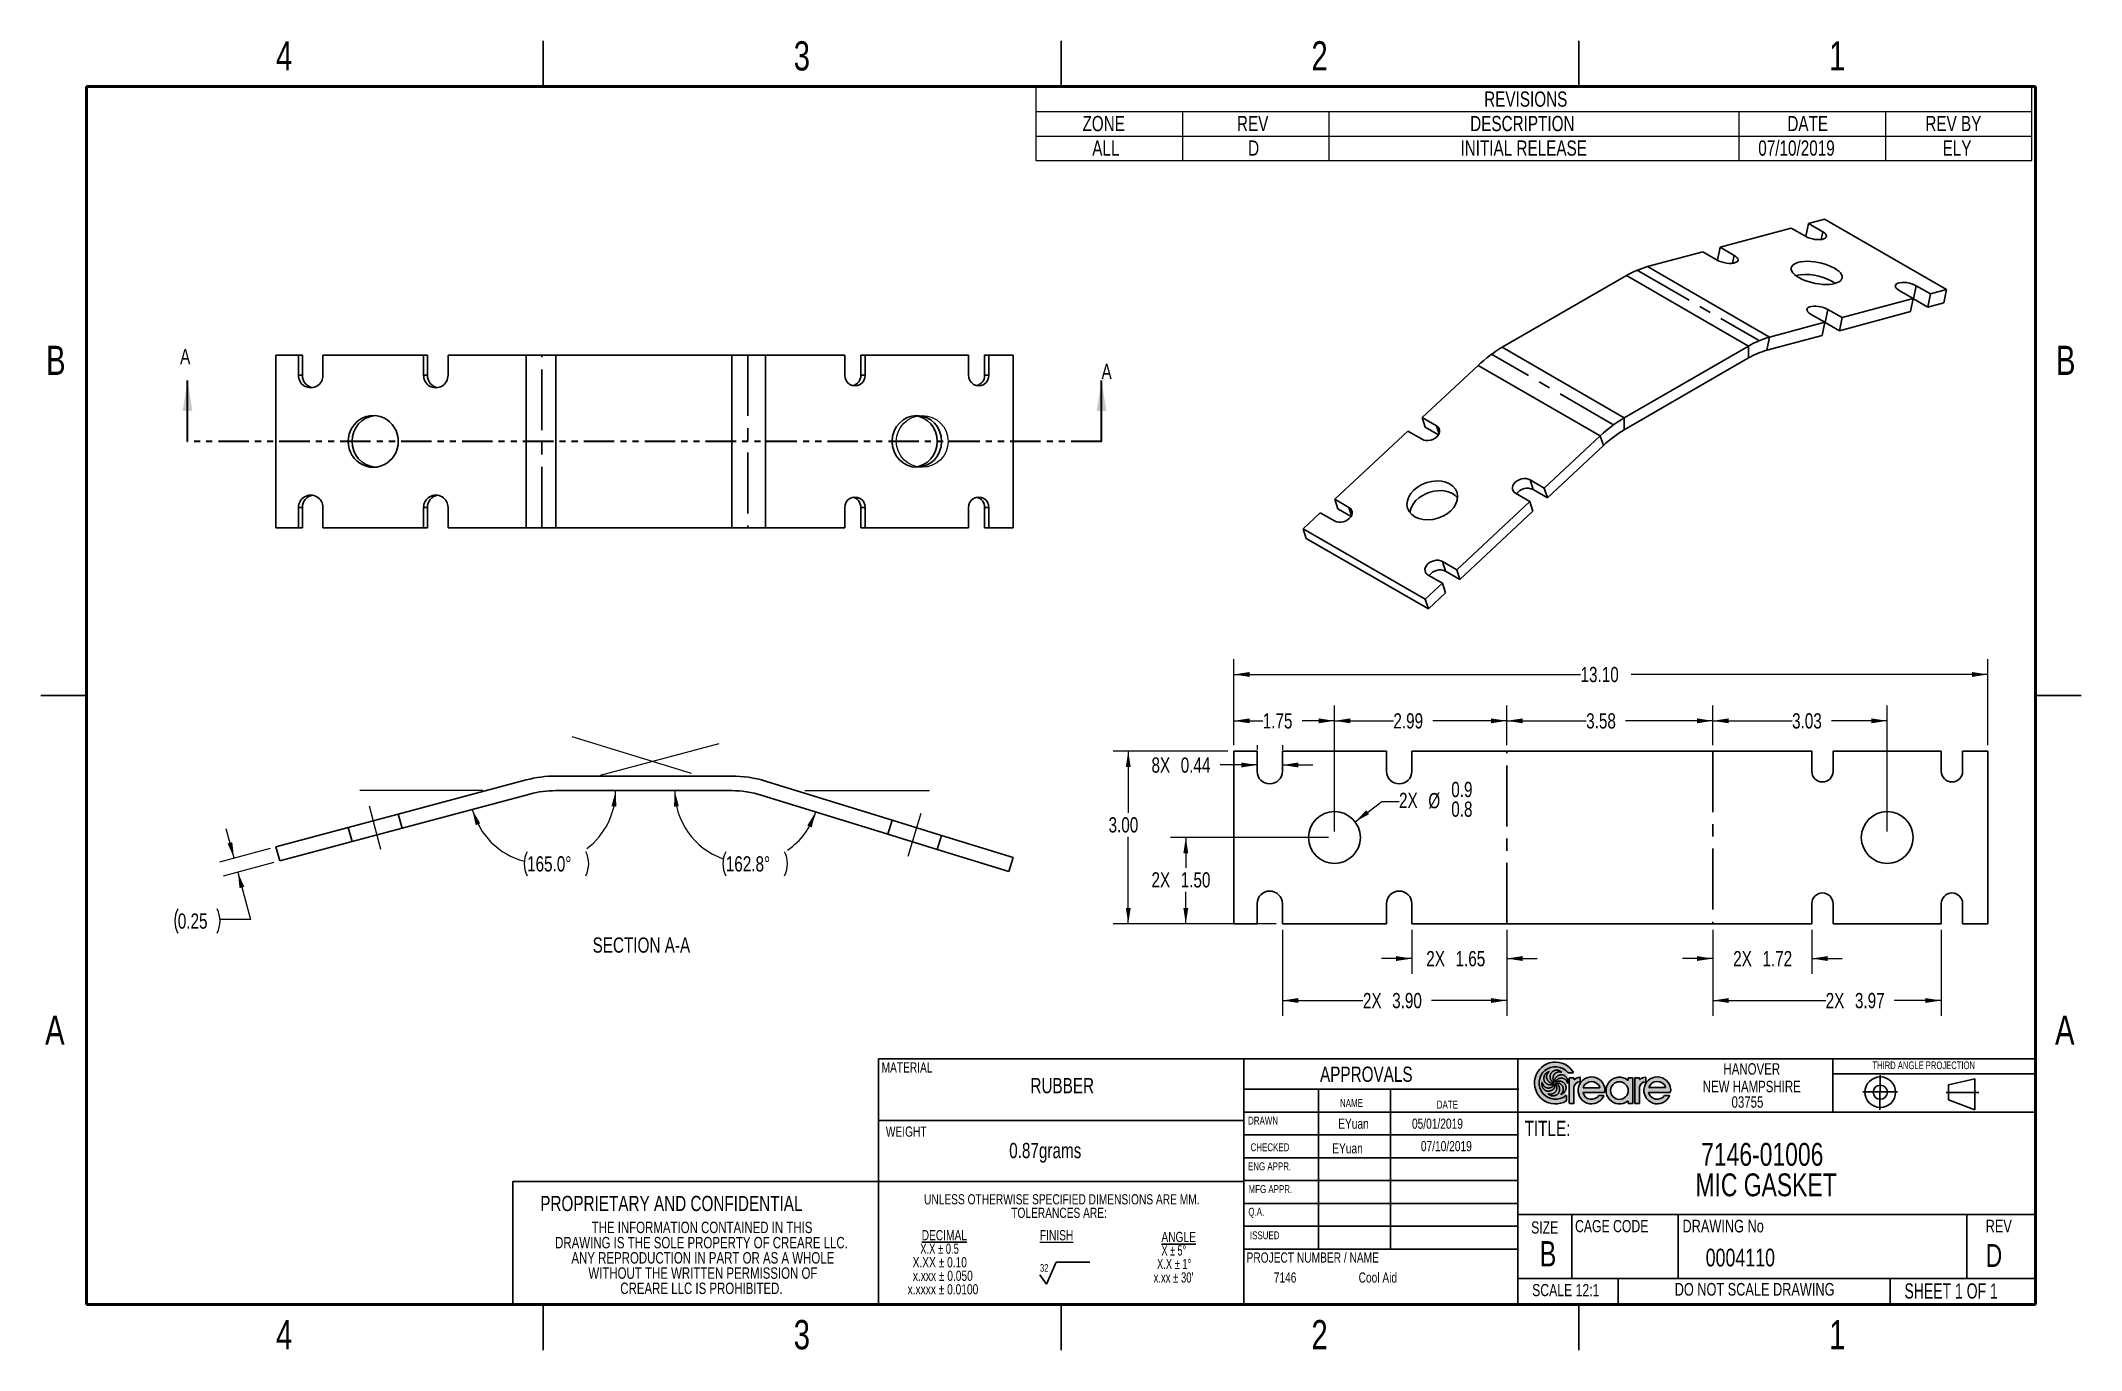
# Model space of a CAD drawing. Header units: millimetres. Extents: x 0.3 to 35.7, y 0.3 to 23.
import ezdxf

# ---------------------------------------------------------------- set-up
doc = ezdxf.new("R2010")
doc.units = ezdxf.units.MM
doc.header["$LTSCALE"] = 0.083333
doc.linetypes.add('CENTERX2', pattern=[20.32, 12.7, -2.54, 2.54, -2.54])
doc.linetypes.add('PHANTOM', pattern=[12.7, 6.35, -1.27, 1.27, -1.27, 1.27, -1.27])
doc.layers.add('AM_VIS', color=179, linetype='Continuous', lineweight=35)
doc.layers.add('FORMAT', color=7, linetype='Continuous')
doc.layers.add('SLD-0', color=179, linetype='Continuous')
doc.styles.add('SLDTEXTSTYLE0', font='TXT', dxfattribs={"width": 0.75})
doc.styles.add('SLDTEXTSTYLE1', font='TXT', dxfattribs={"width": 0.6875})
doc.styles.add('SLDTEXTSTYLE2', font='TXT', dxfattribs={"width": 0.694444})
doc.styles.add('SLDTEXTSTYLE3', font='TXT', dxfattribs={"width": 0.666667})
doc.styles.add('SLDTEXTSTYLE4', font='TXT', dxfattribs={"width": 0.7})
doc.dimstyles.new('SLDDIMSTYLE0', dxfattribs={"dimtxt": 0.264583, "dimasz": 0.275167, "dimexe": 0, "dimexo": 0.0625, "dimgap": 0.066146, "dimtad": 0, "dimtih": 1, "dimtoh": 1, "dimrnd": 1e-09, "dimzin": 12, "dimdsep": 46, "dimtxsty": 'SLDTEXTSTYLE0', "dimsah": 1, "dimcen": 0.09, "dimadec": 0, "dimazin": 3, "dimtfac": 1, "dimtdec": 3, "dimtofl": 0, "dimtmove": 0, "dimatfit": 3, "dimfxl": 1, "dimfrac": 2, "dimtolj": 1, "dimtzin": 12, "dimarcsym": 0})
doc.dimstyles.new('SLDDIMSTYLE1', dxfattribs={"dimtxt": 0.264583, "dimasz": 0.275167, "dimexe": 0, "dimexo": 0.0625, "dimgap": 0.066146, "dimtad": 0, "dimtih": 1, "dimtoh": 1, "dimrnd": 1e-09, "dimzin": 4, "dimdsep": 46, "dimtxsty": 'SLDTEXTSTYLE0', "dimsah": 1, "dimcen": 0.09, "dimadec": 0, "dimazin": 1, "dimtfac": 1, "dimtdec": 3, "dimtofl": 0, "dimtmove": 0, "dimatfit": 3, "dimfxl": 1, "dimfrac": 2, "dimtolj": 1, "dimtzin": 12, "dimarcsym": 0})
doc.dimstyles.new('SLDDIMSTYLE2', dxfattribs={"dimtxt": 0.264583, "dimasz": 0.275167, "dimexe": 0, "dimexo": 0.0625, "dimgap": 0.066146, "dimtad": 0, "dimtih": 1, "dimtoh": 1, "dimrnd": 1e-09, "dimzin": 12, "dimdsep": 46, "dimtxsty": 'SLDTEXTSTYLE0', "dimsah": 1, "dimcen": 0.09, "dimadec": 0, "dimazin": 3, "dimtfac": 1, "dimtdec": 3, "dimtmove": 0, "dimatfit": 0, "dimfxl": 1, "dimfrac": 2, "dimtolj": 1, "dimtzin": 12, "dimarcsym": 0})
doc.dimstyles.new('SLDDIMSTYLE3', dxfattribs={"dimtxt": 0.264583, "dimasz": 0.275167, "dimexe": 0, "dimexo": 0.0625, "dimgap": 0.066146, "dimtad": 0, "dimtih": 1, "dimtoh": 1, "dimrnd": 1e-09, "dimzin": 0, "dimdsep": 46, "dimtxsty": 'SLDTEXTSTYLE0', "dimsah": 1, "dimcen": 0, "dimadec": 0, "dimazin": 0, "dimlim": 1, "dimtm": 0.1, "dimtfac": 1, "dimtdec": 1, "dimtofl": 0, "dimtmove": 0, "dimatfit": 3, "dimfxl": 1, "dimfrac": 2, "dimtolj": 1, "dimarcsym": 0})
doc.dimstyles.new('SLDDIMSTYLE4', dxfattribs={"dimtxt": 0.264583, "dimasz": 0.275167, "dimexe": 0, "dimexo": 0.0625, "dimgap": 0.066146, "dimtad": 0, "dimtih": 1, "dimtoh": 1, "dimrnd": 1e-09, "dimdsep": 46, "dimtxsty": 'SLDTEXTSTYLE0', "dimsah": 1, "dimcen": 0.09, "dimadec": 0, "dimazin": 2, "dimtfac": 1, "dimtdec": 3, "dimtmove": 0, "dimatfit": 0, "dimfxl": 1, "dimfrac": 2, "dimtolj": 1, "dimtzin": 12, "dimarcsym": 0})
doc.dimstyles.new('SLDDIMSTYLE5', dxfattribs={"dimtxt": 0.264583, "dimasz": 0.275167, "dimexe": 0, "dimexo": 0.0625, "dimgap": 0.066146, "dimtad": 0, "dimtih": 1, "dimtoh": 1, "dimdec": 4, "dimlfac": 0.083333, "dimzin": 4, "dimdsep": 46, "dimtxsty": 'SLDTEXTSTYLE0', "dimsah": 1, "dimcen": 0.09, "dimadec": 1, "dimazin": 1, "dimtfac": 1, "dimtdec": 1, "dimtofl": 0, "dimtmove": 0, "dimatfit": 3, "dimfxl": 1, "dimfrac": 2, "dimtolj": 1, "dimtzin": 12, "dimarcsym": 0})
doc.dimstyles.new('SLDDIMSTYLE6', dxfattribs={"dimtxt": 0.264583, "dimasz": 0.275167, "dimexe": 0, "dimexo": 0.0625, "dimgap": 0.066146, "dimtad": 0, "dimtih": 1, "dimtoh": 1, "dimdec": 4, "dimlfac": 0.083333, "dimzin": 12, "dimdsep": 46, "dimtxsty": 'SLDTEXTSTYLE0', "dimsah": 1, "dimcen": 0.09, "dimadec": 1, "dimazin": 3, "dimtfac": 1, "dimtdec": 1, "dimtofl": 0, "dimtmove": 0, "dimatfit": 3, "dimfxl": 1, "dimfrac": 2, "dimtolj": 1, "dimtzin": 12, "dimarcsym": 0})
doc.dimstyles.new('SLDDIMSTYLE7', dxfattribs={"dimtxt": 0.264583, "dimasz": 0.275167, "dimexe": 0, "dimexo": 0.0625, "dimgap": 0.066146, "dimtad": 0, "dimtih": 1, "dimtoh": 1, "dimrnd": 1e-09, "dimdsep": 46, "dimtxsty": 'SLDTEXTSTYLE0', "dimsah": 1, "dimcen": 0.09, "dimadec": 0, "dimazin": 2, "dimtfac": 1, "dimtmove": 0, "dimatfit": 0, "dimfxl": 1, "dimfrac": 2, "dimtolj": 1, "dimtzin": 12, "dimarcsym": 0})

msp = doc.modelspace()

# ---------------------------------------------------------------- texts
at = {"color": 7, "linetype": 'Continuous', "lineweight": 0}
for s, insert, char_height, attachment_point, style in [('4', (4.4928, 23.01364), 0.508, 2, 'SLDTEXTSTYLE0'), ('3', (13.48863, 23.01364), 0.508, 2, 'SLDTEXTSTYLE0'), ('2', (22.48447, 23.01364), 0.508, 2, 'SLDTEXTSTYLE0'), ('1', (31.4803, 23.01364), 0.508, 2, 'SLDTEXTSTYLE0'), ('B', (0.52529, 17.72197), 0.508, 2, 'SLDTEXTSTYLE0'), ('B', (35.45029, 17.72197), 0.508, 2, 'SLDTEXTSTYLE0'), ('SECTION A-A', (10.7001, 7.43812), 0.2645833, 2, 'SLDTEXTSTYLE0'), ('A', (0.50888, 6.08031), 0.508, 2, 'SLDTEXTSTYLE0'), ('A', (35.43388, 6.08031), 0.508, 2, 'SLDTEXTSTYLE0'), ('RUBBER', (18.01338, 4.99509), 0.264583, 2, 'SLDTEXTSTYLE0'), ('EYuan', (22.80865, 4.28952), 0.176389, 1, 'SLDTEXTSTYLE0'), ('05/01/2019', (24.09036, 4.28952), 0.176389, 1, 'SLDTEXTSTYLE0'), ('07/10/2019', (24.68741, 3.89936), 0.176389, 2, 'SLDTEXTSTYLE0'), ('0.87grams', (17.71829, 3.86719), 0.264583, 2, 'SLDTEXTSTYLE0'), ('EYuan', (22.9704, 3.86121), 0.176389, 2, 'SLDTEXTSTYLE0'), ('\\LFINISH', (17.62589, 2.35176), 0.176389, 1, 'SLDTEXTSTYLE0'), ('B', (26.30488, 2.16044), 0.44097, 1, 'SLDTEXTSTYLE0'), ('0004110', (29.1935, 2.02886), 0.308681, 1, 'SLDTEXTSTYLE0'), ('D', (34.202, 2.10904), 0.39687, 2, 'SLDTEXTSTYLE0'), ('32', (17.6268, 1.76069), 0.132292, 1, 'SLDTEXTSTYLE0'), ('7146', (21.6883, 1.61604), 0.176389, 1, 'SLDTEXTSTYLE0'), ('Cool Aid', (23.16326, 1.61604), 0.176389, 1, 'SLDTEXTSTYLE0'), ('SCALE 12:1', (26.17914, 1.41513), 0.211667, 1, 'SLDTEXTSTYLE0'), ('DO NOT SCALE DRAWING', (30.04382, 1.43315), 0.2204861, 2, 'SLDTEXTSTYLE0'), ('SHEET 1 OF 1', (32.64784, 1.42635), 0.2645833, 1, 'SLDTEXTSTYLE1'), ('4', (4.4928, 0.78864), 0.508, 2, 'SLDTEXTSTYLE0'), ('3', (13.48863, 0.78864), 0.508, 2, 'SLDTEXTSTYLE0'), ('2', (22.48447, 0.78864), 0.508, 2, 'SLDTEXTSTYLE0'), ('1', (31.4803, 0.78864), 0.508, 2, 'SLDTEXTSTYLE0')]:
    msp.add_mtext(s, dxfattribs=dict(at, insert=insert, char_height=char_height, attachment_point=attachment_point, style=style))
at = {"color": 7, "linetype": 'Continuous', "char_height": 0.26458, "attachment_point": 1, "style": 'SLDTEXTSTYLE0'}
for insert in [(2.68501, 17.6657), (18.69577, 17.4072)]:
    msp.add_mtext('A', dxfattribs=dict(at, insert=insert))

# ---------------------------------------------------------------- blocks, each defined once
blk = doc.blocks.new('Block2')
at = {"linetype": 'Continuous', "true_color": 0x191924}
h = blk.add_hatch(color=250, dxfattribs=at)
edge = h.paths.add_edge_path(flags=0)
edge.add_arc((0.196, 0.021), 0.0025, 301.3177, 360)
edge.add_line((0.199, 0.021), (0.199, 0.051))
edge.add_arc((0.196, 0.051), 0.0025, 0, 129.8872)
edge.add_arc((0.13, 0.13), 0.101, 40.3156, 309.8872, ccw=False)
edge.add_arc((0.209, 0.197), 0.0025, 220.3156, 270)
edge.add_line((0.209, 0.194), (0.243, 0.194))
edge.add_arc((0.13, 0.13), 0.13, 29.6763, 301.3177)
h = blk.add_hatch(color=250, dxfattribs=at)
edge = h.paths.add_edge_path(flags=0)
edge.add_line((0.118, 0.177), (0.119, 0.179))
edge.add_line((0.119, 0.179), (0.12, 0.18))
edge.add_line((0.12, 0.18), (0.121, 0.182))
edge.add_line((0.121, 0.182), (0.122, 0.184))
edge.add_line((0.122, 0.184), (0.124, 0.185))
edge.add_line((0.124, 0.185), (0.125, 0.187))
edge.add_line((0.125, 0.187), (0.126, 0.188))
edge.add_line((0.126, 0.188), (0.128, 0.19))
edge.add_line((0.128, 0.19), (0.129, 0.191))
edge.add_line((0.129, 0.191), (0.131, 0.192))
edge.add_line((0.131, 0.192), (0.133, 0.193))
edge.add_line((0.133, 0.193), (0.134, 0.194))
edge.add_line((0.134, 0.194), (0.136, 0.195))
edge.add_line((0.136, 0.195), (0.138, 0.196))
edge.add_line((0.138, 0.196), (0.14, 0.197))
edge.add_line((0.14, 0.197), (0.141, 0.197))
edge.add_line((0.141, 0.197), (0.143, 0.198))
edge.add_line((0.143, 0.198), (0.145, 0.198))
edge.add_line((0.145, 0.198), (0.147, 0.199))
edge.add_line((0.147, 0.199), (0.149, 0.199))
edge.add_line((0.149, 0.199), (0.151, 0.199))
edge.add_line((0.151, 0.199), (0.153, 0.199))
edge.add_line((0.153, 0.199), (0.155, 0.199))
edge.add_line((0.155, 0.199), (0.157, 0.199))
edge.add_line((0.157, 0.199), (0.16, 0.199))
edge.add_line((0.16, 0.199), (0.164, 0.198))
edge.add_line((0.164, 0.198), (0.168, 0.197))
edge.add_line((0.168, 0.197), (0.169, 0.197))
edge.add_line((0.169, 0.197), (0.17, 0.197))
edge.add_line((0.17, 0.197), (0.17, 0.197))
edge.add_line((0.17, 0.197), (0.17, 0.197))
edge.add_line((0.17, 0.197), (0.17, 0.197))
edge.add_line((0.17, 0.197), (0.17, 0.197))
edge.add_line((0.17, 0.197), (0.17, 0.197))
edge.add_line((0.17, 0.197), (0.17, 0.198))
edge.add_line((0.17, 0.198), (0.169, 0.198))
edge.add_line((0.169, 0.198), (0.166, 0.2))
edge.add_line((0.166, 0.2), (0.163, 0.202))
edge.add_line((0.163, 0.202), (0.159, 0.204))
edge.add_line((0.159, 0.204), (0.156, 0.206))
edge.add_line((0.156, 0.206), (0.152, 0.207))
edge.add_line((0.152, 0.207), (0.151, 0.208))
edge.add_line((0.151, 0.208), (0.149, 0.209))
edge.add_line((0.149, 0.209), (0.147, 0.209))
edge.add_line((0.147, 0.209), (0.145, 0.209))
edge.add_line((0.145, 0.209), (0.143, 0.21))
edge.add_line((0.143, 0.21), (0.141, 0.21))
edge.add_line((0.141, 0.21), (0.14, 0.21))
edge.add_line((0.14, 0.21), (0.138, 0.21))
edge.add_line((0.138, 0.21), (0.136, 0.21))
edge.add_line((0.136, 0.21), (0.134, 0.21))
edge.add_line((0.134, 0.21), (0.132, 0.21))
edge.add_line((0.132, 0.21), (0.13, 0.209))
edge.add_line((0.13, 0.209), (0.128, 0.209))
edge.add_line((0.128, 0.209), (0.126, 0.208))
edge.add_line((0.126, 0.208), (0.124, 0.208))
edge.add_line((0.124, 0.208), (0.122, 0.207))
edge.add_line((0.122, 0.207), (0.12, 0.206))
edge.add_line((0.12, 0.206), (0.118, 0.205))
edge.add_line((0.118, 0.205), (0.117, 0.204))
edge.add_line((0.117, 0.204), (0.115, 0.203))
edge.add_line((0.115, 0.203), (0.113, 0.202))
edge.add_line((0.113, 0.202), (0.112, 0.201))
edge.add_line((0.112, 0.201), (0.11, 0.2))
edge.add_line((0.11, 0.2), (0.109, 0.198))
edge.add_line((0.109, 0.198), (0.107, 0.197))
edge.add_line((0.107, 0.197), (0.106, 0.196))
edge.add_line((0.106, 0.196), (0.105, 0.194))
edge.add_line((0.105, 0.194), (0.104, 0.192))
edge.add_line((0.104, 0.192), (0.103, 0.191))
edge.add_line((0.103, 0.191), (0.102, 0.189))
edge.add_line((0.102, 0.189), (0.101, 0.187))
edge.add_line((0.101, 0.187), (0.1, 0.185))
edge.add_line((0.1, 0.185), (0.099, 0.183))
edge.add_line((0.099, 0.183), (0.099, 0.181))
edge.add_line((0.099, 0.181), (0.098, 0.179))
edge.add_line((0.098, 0.179), (0.098, 0.177))
edge.add_line((0.098, 0.177), (0.097, 0.175))
edge.add_line((0.097, 0.175), (0.097, 0.173))
edge.add_line((0.097, 0.173), (0.097, 0.171))
edge.add_line((0.097, 0.171), (0.097, 0.169))
edge.add_line((0.097, 0.169), (0.097, 0.167))
edge.add_line((0.097, 0.167), (0.097, 0.165))
edge.add_line((0.097, 0.165), (0.097, 0.163))
edge.add_line((0.097, 0.163), (0.098, 0.161))
edge.add_line((0.098, 0.161), (0.098, 0.159))
edge.add_line((0.098, 0.159), (0.098, 0.157))
edge.add_line((0.098, 0.157), (0.099, 0.155))
edge.add_line((0.099, 0.155), (0.1, 0.153))
edge.add_line((0.1, 0.153), (0.1, 0.152))
edge.add_line((0.1, 0.152), (0.101, 0.15))
edge.add_line((0.101, 0.15), (0.102, 0.148))
edge.add_line((0.102, 0.148), (0.103, 0.146))
edge.add_line((0.103, 0.146), (0.104, 0.145))
edge.add_line((0.104, 0.145), (0.105, 0.143))
edge.add_line((0.105, 0.143), (0.106, 0.142))
edge.add_line((0.106, 0.142), (0.108, 0.141))
edge.add_line((0.108, 0.141), (0.109, 0.139))
edge.add_line((0.109, 0.139), (0.11, 0.138))
edge.add_line((0.11, 0.138), (0.113, 0.136))
edge.add_line((0.113, 0.136), (0.116, 0.134))
edge.add_line((0.116, 0.134), (0.12, 0.131))
edge.add_arc((0.127, 0.13), 0.00708, 168.7046, 180.765)
edge.add_line((0.12, 0.13), (0.116, 0.13))
edge.add_line((0.116, 0.13), (0.112, 0.129))
edge.add_line((0.112, 0.129), (0.11, 0.13))
edge.add_line((0.11, 0.13), (0.108, 0.13))
edge.add_line((0.108, 0.13), (0.106, 0.13))
edge.add_line((0.106, 0.13), (0.104, 0.13))
edge.add_line((0.104, 0.13), (0.102, 0.131))
edge.add_line((0.102, 0.131), (0.101, 0.131))
edge.add_line((0.101, 0.131), (0.099, 0.132))
edge.add_line((0.099, 0.132), (0.097, 0.133))
edge.add_line((0.097, 0.133), (0.095, 0.134))
edge.add_line((0.095, 0.134), (0.094, 0.135))
edge.add_line((0.094, 0.135), (0.092, 0.136))
edge.add_line((0.092, 0.136), (0.09, 0.137))
edge.add_line((0.09, 0.137), (0.089, 0.139))
edge.add_line((0.089, 0.139), (0.087, 0.14))
edge.add_line((0.087, 0.14), (0.086, 0.141))
edge.add_line((0.086, 0.141), (0.084, 0.143))
edge.add_line((0.084, 0.143), (0.083, 0.145))
edge.add_line((0.083, 0.145), (0.082, 0.146))
edge.add_line((0.082, 0.146), (0.081, 0.148))
edge.add_line((0.081, 0.148), (0.08, 0.15))
edge.add_line((0.08, 0.15), (0.079, 0.151))
edge.add_line((0.079, 0.151), (0.078, 0.153))
edge.add_line((0.078, 0.153), (0.077, 0.155))
edge.add_line((0.077, 0.155), (0.077, 0.157))
edge.add_line((0.077, 0.157), (0.076, 0.159))
edge.add_line((0.076, 0.159), (0.076, 0.161))
edge.add_line((0.076, 0.161), (0.075, 0.163))
edge.add_line((0.075, 0.163), (0.075, 0.165))
edge.add_line((0.075, 0.165), (0.075, 0.167))
edge.add_line((0.075, 0.167), (0.075, 0.169))
edge.add_line((0.075, 0.169), (0.075, 0.171))
edge.add_line((0.075, 0.171), (0.075, 0.173))
edge.add_line((0.075, 0.173), (0.075, 0.175))
edge.add_line((0.075, 0.175), (0.076, 0.177))
edge.add_line((0.076, 0.177), (0.076, 0.178))
edge.add_line((0.076, 0.178), (0.077, 0.18))
edge.add_line((0.077, 0.18), (0.077, 0.182))
edge.add_line((0.077, 0.182), (0.078, 0.184))
edge.add_line((0.078, 0.184), (0.079, 0.186))
edge.add_line((0.079, 0.186), (0.08, 0.187))
edge.add_line((0.08, 0.187), (0.081, 0.189))
edge.add_line((0.081, 0.189), (0.082, 0.19))
edge.add_line((0.082, 0.19), (0.084, 0.194))
edge.add_line((0.084, 0.194), (0.087, 0.197))
edge.add_line((0.087, 0.197), (0.089, 0.199))
edge.add_line((0.089, 0.199), (0.09, 0.2))
edge.add_line((0.09, 0.2), (0.09, 0.201))
edge.add_line((0.09, 0.201), (0.091, 0.201))
edge.add_line((0.091, 0.201), (0.09, 0.201))
edge.add_line((0.09, 0.201), (0.09, 0.201))
edge.add_line((0.09, 0.201), (0.09, 0.201))
edge.add_line((0.09, 0.201), (0.09, 0.201))
edge.add_line((0.09, 0.201), (0.09, 0.201))
edge.add_line((0.09, 0.201), (0.089, 0.201))
edge.add_line((0.089, 0.201), (0.085, 0.199))
edge.add_line((0.085, 0.199), (0.082, 0.197))
edge.add_line((0.082, 0.197), (0.079, 0.195))
edge.add_line((0.079, 0.195), (0.076, 0.193))
edge.add_line((0.076, 0.193), (0.073, 0.191))
edge.add_line((0.073, 0.191), (0.071, 0.19))
edge.add_line((0.071, 0.19), (0.07, 0.189))
edge.add_line((0.07, 0.189), (0.068, 0.187))
edge.add_line((0.068, 0.187), (0.067, 0.186))
edge.add_line((0.067, 0.186), (0.066, 0.184))
edge.add_line((0.066, 0.184), (0.065, 0.183))
edge.add_line((0.065, 0.183), (0.064, 0.181))
edge.add_line((0.064, 0.181), (0.063, 0.179))
edge.add_line((0.063, 0.179), (0.062, 0.178))
edge.add_line((0.062, 0.178), (0.061, 0.176))
edge.add_line((0.061, 0.176), (0.06, 0.174))
edge.add_line((0.06, 0.174), (0.06, 0.172))
edge.add_line((0.06, 0.172), (0.059, 0.17))
edge.add_line((0.059, 0.17), (0.059, 0.168))
edge.add_line((0.059, 0.168), (0.058, 0.166))
edge.add_line((0.058, 0.166), (0.058, 0.165))
edge.add_line((0.058, 0.165), (0.058, 0.163))
edge.add_line((0.058, 0.163), (0.057, 0.161))
edge.add_line((0.057, 0.161), (0.057, 0.159))
edge.add_line((0.057, 0.159), (0.057, 0.157))
edge.add_line((0.057, 0.157), (0.057, 0.155))
edge.add_line((0.057, 0.155), (0.058, 0.153))
edge.add_line((0.058, 0.153), (0.058, 0.151))
edge.add_line((0.058, 0.151), (0.058, 0.149))
edge.add_line((0.058, 0.149), (0.059, 0.147))
edge.add_line((0.059, 0.147), (0.06, 0.145))
edge.add_line((0.06, 0.145), (0.06, 0.143))
edge.add_line((0.06, 0.143), (0.061, 0.141))
edge.add_line((0.061, 0.141), (0.062, 0.139))
edge.add_line((0.062, 0.139), (0.063, 0.138))
edge.add_line((0.063, 0.138), (0.064, 0.136))
edge.add_line((0.064, 0.136), (0.066, 0.135))
edge.add_line((0.066, 0.135), (0.067, 0.133))
edge.add_line((0.067, 0.133), (0.068, 0.131))
edge.add_line((0.068, 0.131), (0.07, 0.13))
edge.add_line((0.07, 0.13), (0.071, 0.129))
edge.add_line((0.071, 0.129), (0.073, 0.127))
edge.add_line((0.073, 0.127), (0.074, 0.126))
edge.add_line((0.074, 0.126), (0.076, 0.125))
edge.add_line((0.076, 0.125), (0.078, 0.124))
edge.add_line((0.078, 0.124), (0.08, 0.123))
edge.add_line((0.08, 0.123), (0.081, 0.122))
edge.add_line((0.081, 0.122), (0.083, 0.121))
edge.add_line((0.083, 0.121), (0.085, 0.12))
edge.add_line((0.085, 0.12), (0.087, 0.12))
edge.add_line((0.087, 0.12), (0.089, 0.119))
edge.add_line((0.089, 0.119), (0.091, 0.119))
edge.add_line((0.091, 0.119), (0.093, 0.118))
edge.add_line((0.093, 0.118), (0.095, 0.118))
edge.add_line((0.095, 0.118), (0.097, 0.118))
edge.add_line((0.097, 0.118), (0.099, 0.118))
edge.add_line((0.099, 0.118), (0.101, 0.118))
edge.add_line((0.101, 0.118), (0.102, 0.118))
edge.add_line((0.102, 0.118), (0.104, 0.118))
edge.add_line((0.104, 0.118), (0.106, 0.118))
edge.add_line((0.106, 0.118), (0.108, 0.119))
edge.add_line((0.108, 0.119), (0.11, 0.119))
edge.add_line((0.11, 0.119), (0.111, 0.12))
edge.add_line((0.111, 0.12), (0.115, 0.121))
edge.add_line((0.115, 0.121), (0.122, 0.125))
edge.add_arc((0.127, 0.13), 0.00708, 230.0583, 240.765)
edge.add_line((0.123, 0.124), (0.122, 0.12))
edge.add_line((0.122, 0.12), (0.12, 0.117))
edge.add_line((0.12, 0.117), (0.119, 0.115))
edge.add_line((0.119, 0.115), (0.118, 0.114))
edge.add_line((0.118, 0.114), (0.116, 0.112))
edge.add_line((0.116, 0.112), (0.115, 0.111))
edge.add_line((0.115, 0.111), (0.114, 0.109))
edge.add_line((0.114, 0.109), (0.112, 0.108))
edge.add_line((0.112, 0.108), (0.111, 0.107))
edge.add_line((0.111, 0.107), (0.109, 0.106))
edge.add_line((0.109, 0.106), (0.107, 0.105))
edge.add_line((0.107, 0.105), (0.106, 0.104))
edge.add_line((0.106, 0.104), (0.104, 0.103))
edge.add_line((0.104, 0.103), (0.102, 0.102))
edge.add_line((0.102, 0.102), (0.1, 0.101))
edge.add_line((0.1, 0.101), (0.098, 0.101))
edge.add_line((0.098, 0.101), (0.096, 0.1))
edge.add_line((0.096, 0.1), (0.094, 0.1))
edge.add_line((0.094, 0.1), (0.092, 0.1))
edge.add_line((0.092, 0.1), (0.09, 0.099))
edge.add_line((0.09, 0.099), (0.088, 0.099))
edge.add_line((0.088, 0.099), (0.086, 0.099))
edge.add_line((0.086, 0.099), (0.084, 0.099))
edge.add_line((0.084, 0.099), (0.082, 0.099))
edge.add_line((0.082, 0.099), (0.08, 0.1))
edge.add_line((0.08, 0.1), (0.078, 0.1))
edge.add_line((0.078, 0.1), (0.076, 0.101))
edge.add_line((0.076, 0.101), (0.074, 0.101))
edge.add_line((0.074, 0.101), (0.072, 0.102))
edge.add_line((0.072, 0.102), (0.071, 0.103))
edge.add_line((0.071, 0.103), (0.069, 0.104))
edge.add_line((0.069, 0.104), (0.067, 0.105))
edge.add_line((0.067, 0.105), (0.065, 0.106))
edge.add_line((0.065, 0.106), (0.064, 0.107))
edge.add_line((0.064, 0.107), (0.062, 0.108))
edge.add_line((0.062, 0.108), (0.061, 0.109))
edge.add_line((0.061, 0.109), (0.059, 0.11))
edge.add_line((0.059, 0.11), (0.058, 0.112))
edge.add_line((0.058, 0.112), (0.057, 0.113))
edge.add_line((0.057, 0.113), (0.056, 0.115))
edge.add_line((0.056, 0.115), (0.055, 0.116))
edge.add_line((0.055, 0.116), (0.054, 0.118))
edge.add_line((0.054, 0.118), (0.053, 0.12))
edge.add_line((0.053, 0.12), (0.052, 0.121))
edge.add_line((0.052, 0.121), (0.05, 0.125))
edge.add_line((0.05, 0.125), (0.049, 0.129))
edge.add_line((0.049, 0.129), (0.048, 0.132))
edge.add_line((0.048, 0.132), (0.048, 0.133))
edge.add_line((0.048, 0.133), (0.047, 0.134))
edge.add_line((0.047, 0.134), (0.047, 0.134))
edge.add_line((0.047, 0.134), (0.047, 0.134))
edge.add_line((0.047, 0.134), (0.047, 0.134))
edge.add_line((0.047, 0.134), (0.046, 0.134))
edge.add_line((0.046, 0.134), (0.046, 0.134))
edge.add_line((0.046, 0.134), (0.046, 0.134))
edge.add_line((0.046, 0.134), (0.046, 0.133))
edge.add_line((0.046, 0.133), (0.046, 0.129))
edge.add_line((0.046, 0.129), (0.046, 0.125))
edge.add_line((0.046, 0.125), (0.046, 0.121))
edge.add_line((0.046, 0.121), (0.046, 0.117))
edge.add_line((0.046, 0.117), (0.047, 0.114))
edge.add_line((0.047, 0.114), (0.047, 0.112))
edge.add_line((0.047, 0.112), (0.048, 0.11))
edge.add_line((0.048, 0.11), (0.048, 0.108))
edge.add_line((0.048, 0.108), (0.049, 0.106))
edge.add_line((0.049, 0.106), (0.049, 0.105))
edge.add_line((0.049, 0.105), (0.05, 0.103))
edge.add_line((0.05, 0.103), (0.051, 0.101))
edge.add_line((0.051, 0.101), (0.052, 0.099))
edge.add_line((0.052, 0.099), (0.053, 0.098))
edge.add_line((0.053, 0.098), (0.054, 0.096))
edge.add_line((0.054, 0.096), (0.055, 0.095))
edge.add_line((0.055, 0.095), (0.057, 0.093))
edge.add_line((0.057, 0.093), (0.058, 0.092))
edge.add_line((0.058, 0.092), (0.059, 0.09))
edge.add_line((0.059, 0.09), (0.061, 0.089))
edge.add_line((0.061, 0.089), (0.062, 0.088))
edge.add_line((0.062, 0.088), (0.064, 0.086))
edge.add_line((0.064, 0.086), (0.066, 0.085))
edge.add_line((0.066, 0.085), (0.067, 0.084))
edge.add_line((0.067, 0.084), (0.069, 0.083))
edge.add_line((0.069, 0.083), (0.071, 0.082))
edge.add_line((0.071, 0.082), (0.073, 0.082))
edge.add_line((0.073, 0.082), (0.074, 0.081))
edge.add_line((0.074, 0.081), (0.076, 0.08))
edge.add_line((0.076, 0.08), (0.078, 0.08))
edge.add_line((0.078, 0.08), (0.08, 0.079))
edge.add_line((0.08, 0.079), (0.082, 0.079))
edge.add_line((0.082, 0.079), (0.084, 0.079))
edge.add_line((0.084, 0.079), (0.086, 0.079))
edge.add_line((0.086, 0.079), (0.088, 0.079))
edge.add_line((0.088, 0.079), (0.09, 0.079))
edge.add_line((0.09, 0.079), (0.092, 0.079))
edge.add_line((0.092, 0.079), (0.094, 0.08))
edge.add_line((0.094, 0.08), (0.096, 0.08))
edge.add_line((0.096, 0.08), (0.098, 0.081))
edge.add_line((0.098, 0.081), (0.1, 0.081))
edge.add_line((0.1, 0.081), (0.102, 0.082))
edge.add_line((0.102, 0.082), (0.104, 0.083))
edge.add_line((0.104, 0.083), (0.106, 0.084))
edge.add_line((0.106, 0.084), (0.107, 0.085))
edge.add_line((0.107, 0.085), (0.109, 0.086))
edge.add_line((0.109, 0.086), (0.111, 0.087))
edge.add_line((0.111, 0.087), (0.113, 0.088))
edge.add_line((0.113, 0.088), (0.114, 0.089))
edge.add_line((0.114, 0.089), (0.116, 0.091))
edge.add_line((0.116, 0.091), (0.117, 0.092))
edge.add_line((0.117, 0.092), (0.119, 0.093))
edge.add_line((0.119, 0.093), (0.12, 0.095))
edge.add_line((0.12, 0.095), (0.121, 0.096))
edge.add_line((0.121, 0.096), (0.122, 0.098))
edge.add_line((0.122, 0.098), (0.123, 0.1))
edge.add_line((0.123, 0.1), (0.124, 0.101))
edge.add_line((0.124, 0.101), (0.125, 0.103))
edge.add_line((0.125, 0.103), (0.126, 0.105))
edge.add_line((0.126, 0.105), (0.126, 0.106))
edge.add_line((0.126, 0.106), (0.127, 0.108))
edge.add_line((0.127, 0.108), (0.127, 0.11))
edge.add_line((0.127, 0.11), (0.128, 0.112))
edge.add_line((0.128, 0.112), (0.128, 0.116))
edge.add_line((0.128, 0.116), (0.129, 0.119))
edge.add_line((0.129, 0.119), (0.129, 0.123))
edge.add_arc((0.127, 0.13), 0.00708, 288.7046, 300.765)
edge.add_line((0.13, 0.124), (0.132, 0.121))
edge.add_line((0.132, 0.121), (0.134, 0.117))
edge.add_line((0.134, 0.117), (0.135, 0.116))
edge.add_line((0.135, 0.116), (0.136, 0.114))
edge.add_line((0.136, 0.114), (0.137, 0.112))
edge.add_line((0.137, 0.112), (0.138, 0.11))
edge.add_line((0.138, 0.11), (0.138, 0.109))
edge.add_line((0.138, 0.109), (0.138, 0.107))
edge.add_line((0.138, 0.107), (0.139, 0.105))
edge.add_line((0.139, 0.105), (0.139, 0.103))
edge.add_line((0.139, 0.103), (0.139, 0.101))
edge.add_line((0.139, 0.101), (0.139, 0.099))
edge.add_line((0.139, 0.099), (0.139, 0.097))
edge.add_line((0.139, 0.097), (0.138, 0.095))
edge.add_line((0.138, 0.095), (0.138, 0.093))
edge.add_line((0.138, 0.093), (0.138, 0.091))
edge.add_line((0.138, 0.091), (0.137, 0.089))
edge.add_line((0.137, 0.089), (0.137, 0.087))
edge.add_line((0.137, 0.087), (0.136, 0.085))
edge.add_line((0.136, 0.085), (0.135, 0.083))
edge.add_line((0.135, 0.083), (0.134, 0.081))
edge.add_line((0.134, 0.081), (0.133, 0.08))
edge.add_line((0.133, 0.08), (0.132, 0.078))
edge.add_line((0.132, 0.078), (0.131, 0.076))
edge.add_line((0.131, 0.076), (0.13, 0.075))
edge.add_line((0.13, 0.075), (0.128, 0.073))
edge.add_line((0.128, 0.073), (0.127, 0.072))
edge.add_line((0.127, 0.072), (0.125, 0.07))
edge.add_line((0.125, 0.07), (0.124, 0.069))
edge.add_line((0.124, 0.069), (0.122, 0.068))
edge.add_line((0.122, 0.068), (0.121, 0.067))
edge.add_line((0.121, 0.067), (0.119, 0.066))
edge.add_line((0.119, 0.066), (0.117, 0.065))
edge.add_line((0.117, 0.065), (0.115, 0.064))
edge.add_line((0.115, 0.064), (0.114, 0.063))
edge.add_line((0.114, 0.063), (0.112, 0.063))
edge.add_line((0.112, 0.063), (0.11, 0.062))
edge.add_line((0.11, 0.062), (0.108, 0.062))
edge.add_line((0.108, 0.062), (0.106, 0.061))
edge.add_line((0.106, 0.061), (0.104, 0.061))
edge.add_line((0.104, 0.061), (0.102, 0.061))
edge.add_line((0.102, 0.061), (0.1, 0.061))
edge.add_line((0.1, 0.061), (0.099, 0.061))
edge.add_line((0.099, 0.061), (0.097, 0.061))
edge.add_line((0.097, 0.061), (0.093, 0.061))
edge.add_line((0.093, 0.061), (0.089, 0.062))
edge.add_line((0.089, 0.062), (0.085, 0.063))
edge.add_line((0.085, 0.063), (0.084, 0.063))
edge.add_line((0.084, 0.063), (0.083, 0.063))
edge.add_line((0.083, 0.063), (0.083, 0.063))
edge.add_line((0.083, 0.063), (0.083, 0.063))
edge.add_line((0.083, 0.063), (0.083, 0.063))
edge.add_line((0.083, 0.063), (0.083, 0.063))
edge.add_line((0.083, 0.063), (0.083, 0.062))
edge.add_line((0.083, 0.062), (0.083, 0.062))
edge.add_line((0.083, 0.062), (0.084, 0.062))
edge.add_line((0.084, 0.062), (0.087, 0.06))
edge.add_line((0.087, 0.06), (0.091, 0.058))
edge.add_line((0.091, 0.058), (0.094, 0.056))
edge.add_line((0.094, 0.056), (0.097, 0.054))
edge.add_line((0.097, 0.054), (0.101, 0.053))
edge.add_line((0.101, 0.053), (0.103, 0.052))
edge.add_line((0.103, 0.052), (0.104, 0.051))
edge.add_line((0.104, 0.051), (0.106, 0.051))
edge.add_line((0.106, 0.051), (0.108, 0.051))
edge.add_line((0.108, 0.051), (0.11, 0.05))
edge.add_line((0.11, 0.05), (0.112, 0.05))
edge.add_line((0.112, 0.05), (0.114, 0.05))
edge.add_line((0.114, 0.05), (0.116, 0.05))
edge.add_line((0.116, 0.05), (0.118, 0.05))
edge.add_line((0.118, 0.05), (0.12, 0.05))
edge.add_line((0.12, 0.05), (0.122, 0.05))
edge.add_line((0.122, 0.05), (0.124, 0.051))
edge.add_line((0.124, 0.051), (0.125, 0.051))
edge.add_line((0.125, 0.051), (0.127, 0.052))
edge.add_line((0.127, 0.052), (0.129, 0.052))
edge.add_line((0.129, 0.052), (0.131, 0.053))
edge.add_line((0.131, 0.053), (0.133, 0.054))
edge.add_line((0.133, 0.054), (0.135, 0.055))
edge.add_line((0.135, 0.055), (0.137, 0.056))
edge.add_line((0.137, 0.056), (0.138, 0.057))
edge.add_line((0.138, 0.057), (0.14, 0.058))
edge.add_line((0.14, 0.058), (0.142, 0.059))
edge.add_line((0.142, 0.059), (0.143, 0.06))
edge.add_line((0.143, 0.06), (0.145, 0.062))
edge.add_line((0.145, 0.062), (0.146, 0.063))
edge.add_line((0.146, 0.063), (0.147, 0.064))
edge.add_line((0.147, 0.064), (0.148, 0.066))
edge.add_line((0.148, 0.066), (0.15, 0.068))
edge.add_line((0.15, 0.068), (0.151, 0.069))
edge.add_line((0.151, 0.069), (0.152, 0.071))
edge.add_line((0.152, 0.071), (0.152, 0.073))
edge.add_line((0.152, 0.073), (0.153, 0.075))
edge.add_line((0.153, 0.075), (0.154, 0.077))
edge.add_line((0.154, 0.077), (0.155, 0.079))
edge.add_line((0.155, 0.079), (0.155, 0.081))
edge.add_line((0.155, 0.081), (0.155, 0.083))
edge.add_line((0.155, 0.083), (0.156, 0.085))
edge.add_line((0.156, 0.085), (0.156, 0.087))
edge.add_line((0.156, 0.087), (0.156, 0.089))
edge.add_line((0.156, 0.089), (0.156, 0.091))
edge.add_line((0.156, 0.091), (0.156, 0.093))
edge.add_line((0.156, 0.093), (0.156, 0.095))
edge.add_line((0.156, 0.095), (0.156, 0.097))
edge.add_line((0.156, 0.097), (0.156, 0.099))
edge.add_line((0.156, 0.099), (0.155, 0.101))
edge.add_line((0.155, 0.101), (0.155, 0.103))
edge.add_line((0.155, 0.103), (0.154, 0.105))
edge.add_line((0.154, 0.105), (0.154, 0.107))
edge.add_line((0.154, 0.107), (0.153, 0.108))
edge.add_line((0.153, 0.108), (0.152, 0.11))
edge.add_line((0.152, 0.11), (0.151, 0.112))
edge.add_line((0.151, 0.112), (0.15, 0.113))
edge.add_line((0.15, 0.113), (0.149, 0.115))
edge.add_line((0.149, 0.115), (0.148, 0.117))
edge.add_line((0.148, 0.117), (0.147, 0.118))
edge.add_line((0.147, 0.118), (0.146, 0.119))
edge.add_line((0.146, 0.119), (0.144, 0.121))
edge.add_line((0.144, 0.121), (0.143, 0.122))
edge.add_line((0.143, 0.122), (0.14, 0.124))
edge.add_line((0.14, 0.124), (0.137, 0.126))
edge.add_line((0.137, 0.126), (0.134, 0.129))
edge.add_arc((0.127, 0.13), 0.00708, 348.7046, 360.765)
edge.add_line((0.134, 0.13), (0.138, 0.13))
edge.add_line((0.138, 0.13), (0.141, 0.131))
edge.add_line((0.141, 0.131), (0.143, 0.13))
edge.add_line((0.143, 0.13), (0.145, 0.13))
edge.add_line((0.145, 0.13), (0.147, 0.13))
edge.add_line((0.147, 0.13), (0.149, 0.13))
edge.add_line((0.149, 0.13), (0.151, 0.129))
edge.add_line((0.151, 0.129), (0.153, 0.128))
edge.add_line((0.153, 0.128), (0.155, 0.128))
edge.add_line((0.155, 0.128), (0.156, 0.127))
edge.add_line((0.156, 0.127), (0.158, 0.126))
edge.add_line((0.158, 0.126), (0.16, 0.125))
edge.add_line((0.16, 0.125), (0.161, 0.124))
edge.add_line((0.161, 0.124), (0.163, 0.123))
edge.add_line((0.163, 0.123), (0.165, 0.121))
edge.add_line((0.165, 0.121), (0.166, 0.12))
edge.add_line((0.166, 0.12), (0.168, 0.119))
edge.add_line((0.168, 0.119), (0.169, 0.117))
edge.add_line((0.169, 0.117), (0.17, 0.115))
edge.add_line((0.17, 0.115), (0.171, 0.114))
edge.add_line((0.171, 0.114), (0.173, 0.112))
edge.add_line((0.173, 0.112), (0.174, 0.11))
edge.add_line((0.174, 0.11), (0.175, 0.109))
edge.add_line((0.175, 0.109), (0.175, 0.107))
edge.add_line((0.175, 0.107), (0.176, 0.105))
edge.add_line((0.176, 0.105), (0.177, 0.103))
edge.add_line((0.177, 0.103), (0.177, 0.101))
edge.add_line((0.177, 0.101), (0.178, 0.099))
edge.add_line((0.178, 0.099), (0.178, 0.097))
edge.add_line((0.178, 0.097), (0.178, 0.095))
edge.add_line((0.178, 0.095), (0.178, 0.093))
edge.add_line((0.178, 0.093), (0.178, 0.091))
edge.add_line((0.178, 0.091), (0.178, 0.089))
edge.add_line((0.178, 0.089), (0.178, 0.087))
edge.add_line((0.178, 0.087), (0.178, 0.085))
edge.add_line((0.178, 0.085), (0.178, 0.083))
edge.add_line((0.178, 0.083), (0.177, 0.082))
edge.add_line((0.177, 0.082), (0.177, 0.08))
edge.add_line((0.177, 0.08), (0.176, 0.078))
edge.add_line((0.176, 0.078), (0.175, 0.076))
edge.add_line((0.175, 0.076), (0.174, 0.074))
edge.add_line((0.174, 0.074), (0.173, 0.073))
edge.add_line((0.173, 0.073), (0.172, 0.071))
edge.add_line((0.172, 0.071), (0.171, 0.07))
edge.add_line((0.171, 0.07), (0.169, 0.066))
edge.add_line((0.169, 0.066), (0.167, 0.063))
edge.add_line((0.167, 0.063), (0.164, 0.061))
edge.add_line((0.164, 0.061), (0.163, 0.06))
edge.add_line((0.163, 0.06), (0.163, 0.059))
edge.add_line((0.163, 0.059), (0.163, 0.059))
edge.add_line((0.163, 0.059), (0.163, 0.059))
edge.add_line((0.163, 0.059), (0.163, 0.059))
edge.add_line((0.163, 0.059), (0.163, 0.059))
edge.add_line((0.163, 0.059), (0.163, 0.059))
edge.add_line((0.163, 0.059), (0.164, 0.059))
edge.add_line((0.164, 0.059), (0.164, 0.059))
edge.add_line((0.164, 0.059), (0.168, 0.061))
edge.add_line((0.168, 0.061), (0.171, 0.063))
edge.add_line((0.171, 0.063), (0.175, 0.065))
edge.add_line((0.175, 0.065), (0.178, 0.067))
edge.add_line((0.178, 0.067), (0.181, 0.069))
edge.add_line((0.181, 0.069), (0.182, 0.07))
edge.add_line((0.182, 0.07), (0.184, 0.071))
edge.add_line((0.184, 0.071), (0.185, 0.073))
edge.add_line((0.185, 0.073), (0.186, 0.074))
edge.add_line((0.186, 0.074), (0.187, 0.076))
edge.add_line((0.187, 0.076), (0.188, 0.077))
edge.add_line((0.188, 0.077), (0.189, 0.079))
edge.add_line((0.189, 0.079), (0.19, 0.081))
edge.add_line((0.19, 0.081), (0.191, 0.082))
edge.add_line((0.191, 0.082), (0.192, 0.084))
edge.add_line((0.192, 0.084), (0.193, 0.086))
edge.add_line((0.193, 0.086), (0.194, 0.088))
edge.add_line((0.194, 0.088), (0.194, 0.09))
edge.add_line((0.194, 0.09), (0.195, 0.092))
edge.add_line((0.195, 0.092), (0.195, 0.093))
edge.add_line((0.195, 0.093), (0.196, 0.095))
edge.add_line((0.196, 0.095), (0.196, 0.097))
edge.add_line((0.196, 0.097), (0.196, 0.099))
edge.add_line((0.196, 0.099), (0.196, 0.101))
edge.add_line((0.196, 0.101), (0.196, 0.103))
edge.add_line((0.196, 0.103), (0.196, 0.105))
edge.add_line((0.196, 0.105), (0.196, 0.107))
edge.add_line((0.196, 0.107), (0.195, 0.109))
edge.add_line((0.195, 0.109), (0.195, 0.111))
edge.add_line((0.195, 0.111), (0.194, 0.113))
edge.add_line((0.194, 0.113), (0.194, 0.115))
edge.add_line((0.194, 0.115), (0.193, 0.117))
edge.add_line((0.193, 0.117), (0.192, 0.119))
edge.add_line((0.192, 0.119), (0.191, 0.12))
edge.add_line((0.191, 0.12), (0.19, 0.122))
edge.add_line((0.19, 0.122), (0.189, 0.124))
edge.add_line((0.189, 0.124), (0.188, 0.125))
edge.add_line((0.188, 0.125), (0.186, 0.127))
edge.add_line((0.186, 0.127), (0.185, 0.128))
edge.add_line((0.185, 0.128), (0.184, 0.13))
edge.add_line((0.184, 0.13), (0.182, 0.131))
edge.add_line((0.182, 0.131), (0.18, 0.133))
edge.add_line((0.18, 0.133), (0.179, 0.134))
edge.add_line((0.179, 0.134), (0.177, 0.135))
edge.add_line((0.177, 0.135), (0.175, 0.136))
edge.add_line((0.175, 0.136), (0.174, 0.137))
edge.add_line((0.174, 0.137), (0.172, 0.138))
edge.add_line((0.172, 0.138), (0.17, 0.139))
edge.add_line((0.17, 0.139), (0.168, 0.14))
edge.add_line((0.168, 0.14), (0.166, 0.14))
edge.add_line((0.166, 0.14), (0.164, 0.141))
edge.add_line((0.164, 0.141), (0.162, 0.141))
edge.add_line((0.162, 0.141), (0.16, 0.142))
edge.add_line((0.16, 0.142), (0.158, 0.142))
edge.add_line((0.158, 0.142), (0.157, 0.142))
edge.add_line((0.157, 0.142), (0.155, 0.142))
edge.add_line((0.155, 0.142), (0.153, 0.142))
edge.add_line((0.153, 0.142), (0.151, 0.142))
edge.add_line((0.151, 0.142), (0.149, 0.142))
edge.add_line((0.149, 0.142), (0.147, 0.142))
edge.add_line((0.147, 0.142), (0.145, 0.141))
edge.add_line((0.145, 0.141), (0.144, 0.141))
edge.add_line((0.144, 0.141), (0.142, 0.14))
edge.add_line((0.142, 0.14), (0.138, 0.139))
edge.add_line((0.138, 0.139), (0.135, 0.137))
edge.add_line((0.135, 0.137), (0.131, 0.135))
edge.add_arc((0.127, 0.13), 0.00708, 48.7046, 60.765)
edge.add_line((0.13, 0.136), (0.132, 0.14))
edge.add_line((0.132, 0.14), (0.134, 0.143))
edge.add_line((0.134, 0.143), (0.135, 0.145))
edge.add_line((0.135, 0.145), (0.136, 0.146))
edge.add_line((0.136, 0.146), (0.137, 0.148))
edge.add_line((0.137, 0.148), (0.138, 0.149))
edge.add_line((0.138, 0.149), (0.14, 0.151))
edge.add_line((0.14, 0.151), (0.141, 0.152))
edge.add_line((0.141, 0.152), (0.143, 0.153))
edge.add_line((0.143, 0.153), (0.144, 0.154))
edge.add_line((0.144, 0.154), (0.146, 0.155))
edge.add_line((0.146, 0.155), (0.148, 0.156))
edge.add_line((0.148, 0.156), (0.149, 0.157))
edge.add_line((0.149, 0.157), (0.151, 0.158))
edge.add_line((0.151, 0.158), (0.153, 0.159))
edge.add_line((0.153, 0.159), (0.155, 0.159))
edge.add_line((0.155, 0.159), (0.157, 0.16))
edge.add_line((0.157, 0.16), (0.159, 0.16))
edge.add_line((0.159, 0.16), (0.161, 0.16))
edge.add_line((0.161, 0.16), (0.163, 0.161))
edge.add_line((0.163, 0.161), (0.165, 0.161))
edge.add_line((0.165, 0.161), (0.167, 0.161))
edge.add_line((0.167, 0.161), (0.169, 0.161))
edge.add_line((0.169, 0.161), (0.171, 0.161))
edge.add_line((0.171, 0.161), (0.173, 0.16))
edge.add_line((0.173, 0.16), (0.175, 0.16))
edge.add_line((0.175, 0.16), (0.177, 0.159))
edge.add_line((0.177, 0.159), (0.179, 0.159))
edge.add_line((0.179, 0.159), (0.181, 0.158))
edge.add_line((0.181, 0.158), (0.183, 0.157))
edge.add_line((0.183, 0.157), (0.184, 0.156))
edge.add_line((0.184, 0.156), (0.186, 0.155))
edge.add_line((0.186, 0.155), (0.188, 0.154))
edge.add_line((0.188, 0.154), (0.189, 0.153))
edge.add_line((0.189, 0.153), (0.191, 0.152))
edge.add_line((0.191, 0.152), (0.192, 0.151))
edge.add_line((0.192, 0.151), (0.194, 0.149))
edge.add_line((0.194, 0.149), (0.195, 0.148))
edge.add_line((0.195, 0.148), (0.196, 0.147))
edge.add_line((0.196, 0.147), (0.198, 0.145))
edge.add_line((0.198, 0.145), (0.199, 0.144))
edge.add_line((0.199, 0.144), (0.2, 0.142))
edge.add_line((0.2, 0.142), (0.201, 0.14))
edge.add_line((0.201, 0.14), (0.201, 0.139))
edge.add_line((0.201, 0.139), (0.203, 0.135))
edge.add_line((0.203, 0.135), (0.204, 0.131))
edge.add_line((0.204, 0.131), (0.205, 0.128))
edge.add_line((0.205, 0.128), (0.206, 0.127))
edge.add_line((0.206, 0.127), (0.206, 0.126))
edge.add_line((0.206, 0.126), (0.206, 0.126))
edge.add_line((0.206, 0.126), (0.206, 0.126))
edge.add_line((0.206, 0.126), (0.207, 0.126))
edge.add_line((0.207, 0.126), (0.207, 0.126))
edge.add_line((0.207, 0.126), (0.207, 0.126))
edge.add_line((0.207, 0.126), (0.207, 0.126))
edge.add_line((0.207, 0.126), (0.207, 0.127))
edge.add_line((0.207, 0.127), (0.207, 0.131))
edge.add_line((0.207, 0.131), (0.207, 0.135))
edge.add_line((0.207, 0.135), (0.207, 0.139))
edge.add_line((0.207, 0.139), (0.207, 0.143))
edge.add_line((0.207, 0.143), (0.207, 0.146))
edge.add_line((0.207, 0.146), (0.206, 0.148))
edge.add_line((0.206, 0.148), (0.206, 0.15))
edge.add_line((0.206, 0.15), (0.205, 0.152))
edge.add_line((0.205, 0.152), (0.205, 0.154))
edge.add_line((0.205, 0.154), (0.204, 0.155))
edge.add_line((0.204, 0.155), (0.203, 0.157))
edge.add_line((0.203, 0.157), (0.202, 0.159))
edge.add_line((0.202, 0.159), (0.201, 0.161))
edge.add_line((0.201, 0.161), (0.2, 0.162))
edge.add_line((0.2, 0.162), (0.199, 0.164))
edge.add_line((0.199, 0.164), (0.198, 0.165))
edge.add_line((0.198, 0.165), (0.197, 0.167))
edge.add_line((0.197, 0.167), (0.195, 0.168))
edge.add_line((0.195, 0.168), (0.194, 0.17))
edge.add_line((0.194, 0.17), (0.193, 0.171))
edge.add_line((0.193, 0.171), (0.191, 0.172))
edge.add_line((0.191, 0.172), (0.189, 0.174))
edge.add_line((0.189, 0.174), (0.188, 0.175))
edge.add_line((0.188, 0.175), (0.186, 0.176))
edge.add_line((0.186, 0.176), (0.184, 0.177))
edge.add_line((0.184, 0.177), (0.183, 0.178))
edge.add_line((0.183, 0.178), (0.181, 0.178))
edge.add_line((0.181, 0.178), (0.179, 0.179))
edge.add_line((0.179, 0.179), (0.177, 0.18))
edge.add_line((0.177, 0.18), (0.175, 0.18))
edge.add_line((0.175, 0.18), (0.173, 0.181))
edge.add_line((0.173, 0.181), (0.171, 0.181))
edge.add_line((0.171, 0.181), (0.169, 0.181))
edge.add_line((0.169, 0.181), (0.167, 0.181))
edge.add_line((0.167, 0.181), (0.165, 0.181))
edge.add_line((0.165, 0.181), (0.163, 0.181))
edge.add_line((0.163, 0.181), (0.161, 0.181))
edge.add_line((0.161, 0.181), (0.159, 0.18))
edge.add_line((0.159, 0.18), (0.157, 0.18))
edge.add_line((0.157, 0.18), (0.155, 0.179))
edge.add_line((0.155, 0.179), (0.153, 0.179))
edge.add_line((0.153, 0.179), (0.151, 0.178))
edge.add_line((0.151, 0.178), (0.149, 0.177))
edge.add_line((0.149, 0.177), (0.148, 0.176))
edge.add_line((0.148, 0.176), (0.146, 0.175))
edge.add_line((0.146, 0.175), (0.144, 0.174))
edge.add_line((0.144, 0.174), (0.142, 0.173))
edge.add_line((0.142, 0.173), (0.141, 0.172))
edge.add_line((0.141, 0.172), (0.139, 0.171))
edge.add_line((0.139, 0.171), (0.138, 0.169))
edge.add_line((0.138, 0.169), (0.136, 0.168))
edge.add_line((0.136, 0.168), (0.135, 0.167))
edge.add_line((0.135, 0.167), (0.133, 0.165))
edge.add_line((0.133, 0.165), (0.132, 0.164))
edge.add_line((0.132, 0.164), (0.131, 0.162))
edge.add_line((0.131, 0.162), (0.13, 0.16))
edge.add_line((0.13, 0.16), (0.129, 0.159))
edge.add_line((0.129, 0.159), (0.128, 0.157))
edge.add_line((0.128, 0.157), (0.128, 0.155))
edge.add_line((0.128, 0.155), (0.127, 0.154))
edge.add_line((0.127, 0.154), (0.126, 0.152))
edge.add_line((0.126, 0.152), (0.126, 0.15))
edge.add_line((0.126, 0.15), (0.126, 0.148))
edge.add_line((0.126, 0.148), (0.125, 0.144))
edge.add_line((0.125, 0.144), (0.125, 0.141))
edge.add_line((0.125, 0.141), (0.124, 0.137))
edge.add_arc((0.127, 0.13), 0.00708, 108.7046, 120.765)
edge.add_line((0.123, 0.136), (0.121, 0.139))
edge.add_line((0.121, 0.139), (0.119, 0.143))
edge.add_line((0.119, 0.143), (0.118, 0.144))
edge.add_line((0.118, 0.144), (0.117, 0.146))
edge.add_line((0.117, 0.146), (0.116, 0.148))
edge.add_line((0.116, 0.148), (0.116, 0.15))
edge.add_line((0.116, 0.15), (0.115, 0.151))
edge.add_line((0.115, 0.151), (0.115, 0.153))
edge.add_line((0.115, 0.153), (0.115, 0.155))
edge.add_line((0.115, 0.155), (0.114, 0.157))
edge.add_line((0.114, 0.157), (0.114, 0.159))
edge.add_line((0.114, 0.159), (0.114, 0.161))
edge.add_line((0.114, 0.161), (0.115, 0.163))
edge.add_line((0.115, 0.163), (0.115, 0.165))
edge.add_line((0.115, 0.165), (0.115, 0.167))
edge.add_line((0.115, 0.167), (0.116, 0.169))
edge.add_line((0.116, 0.169), (0.116, 0.171))
edge.add_line((0.116, 0.171), (0.117, 0.173))
edge.add_line((0.117, 0.173), (0.117, 0.175))
edge.add_line((0.117, 0.175), (0.118, 0.177))
h = blk.add_hatch(color=250, dxfattribs=at)
edge = h.paths.add_edge_path(flags=0)
edge.add_arc((0.282, 0.141), 0.0025, 272.7543, 360)
edge.add_line((0.284, 0.141), (0.284, 0.164))
edge.add_arc((0.282, 0.164), 0.0025, 0, 98.0999)
edge.add_arc((0.291, 0.1), 0.0674, 98.0999, 128.8459)
edge.add_arc((0.247, 0.155), 0.0025, 180, 308.8459, ccw=False)
edge.add_line((0.244, 0.155), (0.244, 0.163))
edge.add_line((0.244, 0.163), (0.219, 0.163))
edge.add_arc((0.219, 0.161), 0.0025, 90, 180)
edge.add_line((0.216, 0.161), (0.216, 0.005))
edge.add_arc((0.219, 0.005), 0.0025, 180, 270)
edge.add_line((0.219, 0.002), (0.243, 0.002))
edge.add_arc((0.243, 0.005), 0.0025, 270, 360)
edge.add_line((0.245, 0.005), (0.245, 0.104))
edge.add_arc((0.283, 0.1), 0.0382, 92.7543, 174.4438, ccw=False)
at = {"linetype": 'Continuous'}
h = blk.add_hatch(color=7, dxfattribs=at)
edge = h.paths.add_edge_path(flags=0)
edge.add_line((0.625, 0.002), (0.649, 0.002))
edge.add_arc((0.649, 0.005), 0.0025, 270, 360)
edge.add_line((0.652, 0.005), (0.652, 0.104))
edge.add_arc((0.69, 0.1), 0.0382, 92.7543, 174.4438, ccw=False)
edge.add_arc((0.688, 0.141), 0.0025, 272.7543, 360)
edge.add_line((0.69, 0.141), (0.69, 0.164))
edge.add_arc((0.688, 0.164), 0.0025, 360, 458.0999)
edge.add_arc((0.697, 0.1), 0.0674, 98.0999, 128.8459)
edge.add_arc((0.653, 0.155), 0.0025, 180, 308.8459, ccw=False)
edge.add_line((0.651, 0.155), (0.651, 0.161))
edge.add_arc((0.648, 0.161), 0.0025, 360, 450)
edge.add_line((0.648, 0.163), (0.625, 0.163))
edge.add_arc((0.625, 0.161), 0.0025, 90, 180)
edge.add_line((0.623, 0.161), (0.623, 0.005))
edge.add_arc((0.625, 0.005), 0.0025, 180, 270)
at = {"layer": 'AM_VIS'}
h = blk.add_hatch(color=256, dxfattribs=at)
edge = h.paths.add_edge_path(flags=0)
edge.add_arc((0.434, 0.074), 0.0025, 270, 353.3385)
edge.add_arc((0.354, 0.084), 0.0834, 353.3385, 695.6324)
edge.add_arc((0.428, 0.05), 0.0025, 335.6324, 450)
edge.add_line((0.428, 0.053), (0.401, 0.053))
edge.add_arc((0.401, 0.05), 0.0025, 90, 144.5564)
edge.add_arc((0.354, 0.084), 0.055, 195.8861, 324.5564, ccw=False)
edge.add_arc((0.303, 0.069), 0.0025, 90, 195.8861, ccw=False)
edge.add_line((0.303, 0.072), (0.434, 0.072))
edge = h.paths.add_edge_path(flags=0)
edge.add_arc((0.354, 0.084), 0.055, 21.1442, 162.6079, ccw=False)
edge.add_arc((0.403, 0.103), 0.0025, -90, 21.1442, ccw=False)
edge.add_line((0.403, 0.1), (0.301, 0.1))
h = blk.add_hatch(color=256, dxfattribs=at)
edge = h.paths.add_edge_path(flags=0)
edge.add_line((0.581, 0.015), (0.581, 0.005))
edge.add_arc((0.584, 0.005), 0.0025, 180, 270)
edge.add_line((0.584, 0.002), (0.61, 0.002))
edge.add_line((0.61, 0.002), (0.61, 0.16))
edge.add_arc((0.607, 0.16), 0.0025, 360, 450)
edge.add_line((0.607, 0.163), (0.584, 0.163))
edge.add_arc((0.584, 0.16), 0.0025, 90, 180)
edge.add_line((0.581, 0.16), (0.581, 0.15))
edge.add_arc((0.579, 0.15), 0.0025, 232.3188, 360, ccw=False)
edge.add_arc((0.527, 0.083), 0.0828, 52.3188, 307.6812)
edge.add_arc((0.579, 0.015), 0.0025, 0, 127.6812, ccw=False)
edge = h.paths.add_edge_path(flags=0)
edge.add_arc((0.527, 0.083), 0.0545, 0, 360)
h = blk.add_hatch(color=256, dxfattribs=at)
edge = h.paths.add_edge_path(flags=0)
edge.add_arc((0.809, 0.05), 0.0025, 90, 144.5564)
edge.add_arc((0.762, 0.084), 0.055, 192.4666, 324.5564, ccw=False)
edge.add_line((0.708, 0.072), (0.842, 0.072))
edge.add_arc((0.842, 0.074), 0.0025, 270, 353.3385)
edge.add_arc((0.762, 0.084), 0.0834, 353.3385, 695.6324)
edge.add_arc((0.836, 0.05), 0.0025, 335.6324, 450)
edge.add_line((0.836, 0.053), (0.809, 0.053))
edge = h.paths.add_edge_path(flags=0)
edge.add_arc((0.762, 0.084), 0.0556, 22.8665, 160.9675, ccw=False)
edge.add_arc((0.811, 0.104), 0.0025, -90, 22.8665, ccw=False)
edge.add_line((0.811, 0.102), (0.709, 0.102))
at = {"layer": 'SLD-0'}
for p, q in [((0.047, 0.134), (0.046, 0.134)), ((0.046, 0.134), (0.046, 0.134)), ((0.046, 0.134), (0.046, 0.134)), ((0.046, 0.134), (0.046, 0.133)), ((0.046, 0.133), (0.046, 0.129)), ((0.046, 0.129), (0.046, 0.125)), ((0.048, 0.133), (0.047, 0.134)), ((0.047, 0.134), (0.047, 0.134)), ((0.047, 0.134), (0.047, 0.134)), ((0.047, 0.134), (0.047, 0.134)), ((0.048, 0.132), (0.048, 0.133)), ((0.049, 0.129), (0.048, 0.132)), ((0.05, 0.125), (0.049, 0.129)), ((0.058, 0.163), (0.057, 0.161)), ((0.057, 0.161), (0.057, 0.159)), ((0.057, 0.159), (0.057, 0.157)), ((0.057, 0.157), (0.057, 0.155)), ((0.057, 0.155), (0.058, 0.153)), ((0.059, 0.168), (0.058, 0.166)), ((0.058, 0.166), (0.058, 0.165)), ((0.058, 0.165), (0.058, 0.163)), ((0.058, 0.153), (0.058, 0.151)), ((0.058, 0.151), (0.058, 0.149)), ((0.058, 0.149), (0.059, 0.147)), ((0.06, 0.172), (0.059, 0.17)), ((0.059, 0.17), (0.059, 0.168)), ((0.059, 0.147), (0.06, 0.145)), ((0.061, 0.176), (0.06, 0.174)), ((0.06, 0.174), (0.06, 0.172)), ((0.06, 0.145), (0.06, 0.143)), ((0.06, 0.143), (0.061, 0.141)), ((0.062, 0.178), (0.061, 0.176)), ((0.061, 0.141), (0.062, 0.139)), ((0.063, 0.179), (0.062, 0.178)), ((0.062, 0.139), (0.063, 0.138)), ((0.064, 0.181), (0.063, 0.179)), ((0.063, 0.138), (0.064, 0.136)), ((0.065, 0.183), (0.064, 0.181)), ((0.064, 0.136), (0.066, 0.135)), ((0.066, 0.184), (0.065, 0.183)), ((0.067, 0.186), (0.066, 0.184)), ((0.066, 0.135), (0.067, 0.133)), ((0.068, 0.187), (0.067, 0.186)), ((0.067, 0.133), (0.068, 0.131)), ((0.07, 0.189), (0.068, 0.187)), ((0.068, 0.131), (0.07, 0.13)), ((0.071, 0.19), (0.07, 0.189)), ((0.07, 0.13), (0.071, 0.129)), ((0.073, 0.191), (0.071, 0.19)), ((0.071, 0.129), (0.073, 0.127)), ((0.076, 0.193), (0.073, 0.191)), ((0.073, 0.127), (0.074, 0.126)), ((0.075, 0.175), (0.076, 0.177)), ((0.075, 0.173), (0.075, 0.175)), ((0.075, 0.171), (0.075, 0.173)), ((0.075, 0.169), (0.075, 0.171)), ((0.075, 0.167), (0.075, 0.169)), ((0.075, 0.165), (0.075, 0.167)), ((0.075, 0.163), (0.075, 0.165)), ((0.076, 0.161), (0.075, 0.163)), ((0.079, 0.195), (0.076, 0.193)), ((0.076, 0.178), (0.077, 0.18)), ((0.076, 0.177), (0.076, 0.178)), ((0.076, 0.159), (0.076, 0.161)), ((0.077, 0.157), (0.076, 0.159)), ((0.077, 0.182), (0.078, 0.184)), ((0.077, 0.18), (0.077, 0.182)), ((0.077, 0.155), (0.077, 0.157)), ((0.078, 0.153), (0.077, 0.155)), ((0.078, 0.184), (0.079, 0.186)), ((0.079, 0.151), (0.078, 0.153)), ((0.082, 0.197), (0.079, 0.195)), ((0.079, 0.186), (0.08, 0.187)), ((0.08, 0.15), (0.079, 0.151)), ((0.08, 0.187), (0.081, 0.189)), ((0.081, 0.148), (0.08, 0.15)), ((0.081, 0.189), (0.082, 0.19)), ((0.082, 0.146), (0.081, 0.148)), ((0.085, 0.199), (0.082, 0.197)), ((0.082, 0.19), (0.084, 0.194)), ((0.083, 0.145), (0.082, 0.146)), ((0.084, 0.143), (0.083, 0.145)), ((0.084, 0.194), (0.087, 0.197)), ((0.086, 0.141), (0.084, 0.143)), ((0.089, 0.201), (0.085, 0.199)), ((0.087, 0.14), (0.086, 0.141)), ((0.087, 0.197), (0.089, 0.199)), ((0.089, 0.139), (0.087, 0.14)), ((0.09, 0.201), (0.089, 0.201)), ((0.089, 0.199), (0.09, 0.2)), ((0.09, 0.137), (0.089, 0.139)), ((0.09, 0.2), (0.09, 0.201)), ((0.09, 0.201), (0.091, 0.201)), ((0.091, 0.201), (0.09, 0.201)), ((0.09, 0.201), (0.09, 0.201)), ((0.09, 0.201), (0.09, 0.201)), ((0.09, 0.201), (0.09, 0.201)), ((0.09, 0.201), (0.09, 0.201)), ((0.092, 0.136), (0.09, 0.137)), ((0.094, 0.135), (0.092, 0.136)), ((0.095, 0.134), (0.094, 0.135)), ((0.097, 0.133), (0.095, 0.134)), ((0.098, 0.177), (0.097, 0.175)), ((0.097, 0.175), (0.097, 0.173)), ((0.097, 0.173), (0.097, 0.171)), ((0.097, 0.171), (0.097, 0.169)), ((0.097, 0.169), (0.097, 0.167)), ((0.097, 0.167), (0.097, 0.165)), ((0.097, 0.165), (0.097, 0.163)), ((0.097, 0.163), (0.098, 0.161)), ((0.099, 0.132), (0.097, 0.133)), ((0.099, 0.181), (0.098, 0.179)), ((0.098, 0.179), (0.098, 0.177)), ((0.098, 0.161), (0.098, 0.159)), ((0.098, 0.159), (0.098, 0.157)), ((0.098, 0.157), (0.099, 0.155)), ((0.1, 0.185), (0.099, 0.183)), ((0.099, 0.183), (0.099, 0.181)), ((0.099, 0.155), (0.1, 0.153)), ((0.101, 0.131), (0.099, 0.132)), ((0.101, 0.187), (0.1, 0.185)), ((0.1, 0.153), (0.1, 0.152)), ((0.1, 0.152), (0.101, 0.15)), ((0.102, 0.189), (0.101, 0.187)), ((0.101, 0.15), (0.102, 0.148)), ((0.102, 0.131), (0.101, 0.131)), ((0.103, 0.191), (0.102, 0.189)), ((0.102, 0.148), (0.103, 0.146)), ((0.104, 0.13), (0.102, 0.131)), ((0.104, 0.192), (0.103, 0.191)), ((0.103, 0.146), (0.104, 0.145)), ((0.105, 0.194), (0.104, 0.192)), ((0.104, 0.145), (0.105, 0.143)), ((0.106, 0.13), (0.104, 0.13)), ((0.106, 0.196), (0.105, 0.194)), ((0.105, 0.143), (0.106, 0.142)), ((0.107, 0.197), (0.106, 0.196)), ((0.106, 0.142), (0.108, 0.141)), ((0.108, 0.13), (0.106, 0.13)), ((0.109, 0.198), (0.107, 0.197)), ((0.108, 0.141), (0.109, 0.139)), ((0.11, 0.13), (0.108, 0.13)), ((0.11, 0.2), (0.109, 0.198)), ((0.109, 0.139), (0.11, 0.138)), ((0.112, 0.201), (0.11, 0.2)), ((0.11, 0.138), (0.113, 0.136)), ((0.112, 0.129), (0.11, 0.13)), ((0.113, 0.202), (0.112, 0.201)), ((0.116, 0.13), (0.112, 0.129)), ((0.115, 0.203), (0.113, 0.202)), ((0.113, 0.136), (0.116, 0.134)), ((0.114, 0.161), (0.115, 0.163)), ((0.114, 0.159), (0.114, 0.161)), ((0.114, 0.157), (0.114, 0.159)), ((0.115, 0.155), (0.114, 0.157)), ((0.117, 0.204), (0.115, 0.203)), ((0.115, 0.167), (0.116, 0.169)), ((0.115, 0.165), (0.115, 0.167)), ((0.115, 0.163), (0.115, 0.165)), ((0.115, 0.153), (0.115, 0.155)), ((0.115, 0.151), (0.115, 0.153)), ((0.116, 0.15), (0.115, 0.151)), ((0.116, 0.171), (0.117, 0.173)), ((0.116, 0.169), (0.116, 0.171)), ((0.116, 0.148), (0.116, 0.15)), ((0.117, 0.146), (0.116, 0.148)), ((0.116, 0.134), (0.12, 0.131)), ((0.12, 0.13), (0.116, 0.13)), ((0.118, 0.205), (0.117, 0.204)), ((0.117, 0.175), (0.118, 0.177)), ((0.117, 0.173), (0.117, 0.175)), ((0.118, 0.144), (0.117, 0.146)), ((0.12, 0.206), (0.118, 0.205)), ((0.118, 0.177), (0.119, 0.179)), ((0.119, 0.143), (0.118, 0.144)), ((0.119, 0.179), (0.12, 0.18)), ((0.121, 0.139), (0.119, 0.143)), ((0.122, 0.207), (0.12, 0.206)), ((0.12, 0.18), (0.121, 0.182)), ((0.121, 0.182), (0.122, 0.184)), ((0.123, 0.136), (0.121, 0.139)), ((0.124, 0.208), (0.122, 0.207)), ((0.122, 0.184), (0.124, 0.185)), ((0.126, 0.208), (0.124, 0.208)), ((0.124, 0.185), (0.125, 0.187)), ((0.125, 0.141), (0.124, 0.137)), ((0.125, 0.187), (0.126, 0.188)), ((0.126, 0.148), (0.125, 0.144)), ((0.125, 0.144), (0.125, 0.141)), ((0.128, 0.209), (0.126, 0.208)), ((0.126, 0.188), (0.128, 0.19)), ((0.127, 0.154), (0.126, 0.152)), ((0.126, 0.152), (0.126, 0.15)), ((0.126, 0.15), (0.126, 0.148)), ((0.128, 0.155), (0.127, 0.154)), ((0.13, 0.209), (0.128, 0.209)), ((0.128, 0.19), (0.129, 0.191)), ((0.129, 0.159), (0.128, 0.157)), ((0.128, 0.157), (0.128, 0.155)), ((0.129, 0.191), (0.131, 0.192)), ((0.13, 0.16), (0.129, 0.159)), ((0.132, 0.21), (0.13, 0.209)), ((0.131, 0.162), (0.13, 0.16)), ((0.13, 0.136), (0.132, 0.14)), ((0.131, 0.192), (0.133, 0.193)), ((0.132, 0.164), (0.131, 0.162)), ((0.135, 0.137), (0.131, 0.135)), ((0.134, 0.21), (0.132, 0.21)), ((0.133, 0.165), (0.132, 0.164)), ((0.132, 0.14), (0.134, 0.143)), ((0.133, 0.193), (0.134, 0.194)), ((0.135, 0.167), (0.133, 0.165)), ((0.136, 0.21), (0.134, 0.21)), ((0.134, 0.194), (0.136, 0.195)), ((0.134, 0.143), (0.135, 0.145)), ((0.134, 0.13), (0.138, 0.13)), ((0.137, 0.126), (0.134, 0.129)), ((0.136, 0.168), (0.135, 0.167)), ((0.135, 0.145), (0.136, 0.146)), ((0.138, 0.139), (0.135, 0.137)), ((0.138, 0.21), (0.136, 0.21)), ((0.136, 0.195), (0.138, 0.196)), ((0.138, 0.169), (0.136, 0.168)), ((0.136, 0.146), (0.137, 0.148)), ((0.137, 0.148), (0.138, 0.149)), ((0.14, 0.21), (0.138, 0.21)), ((0.138, 0.196), (0.14, 0.197)), ((0.139, 0.171), (0.138, 0.169)), ((0.138, 0.149), (0.14, 0.151)), ((0.142, 0.14), (0.138, 0.139)), ((0.138, 0.13), (0.141, 0.131)), ((0.141, 0.172), (0.139, 0.171)), ((0.141, 0.21), (0.14, 0.21)), ((0.14, 0.197), (0.141, 0.197)), ((0.14, 0.151), (0.141, 0.152)), ((0.143, 0.21), (0.141, 0.21)), ((0.141, 0.197), (0.143, 0.198)), ((0.142, 0.173), (0.141, 0.172)), ((0.141, 0.152), (0.143, 0.153)), ((0.141, 0.131), (0.143, 0.13)), ((0.144, 0.174), (0.142, 0.173)), ((0.144, 0.141), (0.142, 0.14)), ((0.145, 0.209), (0.143, 0.21)), ((0.143, 0.198), (0.145, 0.198)), ((0.143, 0.153), (0.144, 0.154)), ((0.143, 0.13), (0.145, 0.13)), ((0.146, 0.175), (0.144, 0.174)), ((0.144, 0.154), (0.146, 0.155)), ((0.145, 0.141), (0.144, 0.141)), ((0.147, 0.209), (0.145, 0.209)), ((0.145, 0.198), (0.147, 0.199)), ((0.147, 0.142), (0.145, 0.141)), ((0.145, 0.13), (0.147, 0.13)), ((0.148, 0.176), (0.146, 0.175)), ((0.146, 0.155), (0.148, 0.156)), ((0.149, 0.209), (0.147, 0.209)), ((0.147, 0.199), (0.149, 0.199)), ((0.149, 0.142), (0.147, 0.142)), ((0.147, 0.13), (0.149, 0.13)), ((0.149, 0.177), (0.148, 0.176)), ((0.148, 0.156), (0.149, 0.157)), ((0.151, 0.208), (0.149, 0.209)), ((0.149, 0.199), (0.151, 0.199)), ((0.151, 0.178), (0.149, 0.177)), ((0.149, 0.157), (0.151, 0.158)), ((0.151, 0.142), (0.149, 0.142)), ((0.149, 0.13), (0.151, 0.129)), ((0.152, 0.207), (0.151, 0.208)), ((0.151, 0.199), (0.153, 0.199)), ((0.153, 0.179), (0.151, 0.178)), ((0.151, 0.158), (0.153, 0.159)), ((0.153, 0.142), (0.151, 0.142)), ((0.151, 0.129), (0.153, 0.128)), ((0.156, 0.206), (0.152, 0.207)), ((0.153, 0.199), (0.155, 0.199)), ((0.155, 0.179), (0.153, 0.179)), ((0.153, 0.159), (0.155, 0.159)), ((0.155, 0.142), (0.153, 0.142)), ((0.153, 0.128), (0.155, 0.128)), ((0.155, 0.199), (0.157, 0.199)), ((0.157, 0.18), (0.155, 0.179)), ((0.155, 0.159), (0.157, 0.16)), ((0.157, 0.142), (0.155, 0.142)), ((0.155, 0.128), (0.156, 0.127)), ((0.159, 0.204), (0.156, 0.206)), ((0.156, 0.127), (0.158, 0.126)), ((0.157, 0.199), (0.16, 0.199)), ((0.159, 0.18), (0.157, 0.18)), ((0.157, 0.16), (0.159, 0.16)), ((0.158, 0.142), (0.157, 0.142)), ((0.16, 0.142), (0.158, 0.142)), ((0.163, 0.202), (0.159, 0.204)), ((0.161, 0.181), (0.159, 0.18)), ((0.159, 0.16), (0.161, 0.16)), ((0.16, 0.199), (0.164, 0.198)), ((0.162, 0.141), (0.16, 0.142)), ((0.163, 0.181), (0.161, 0.181)), ((0.161, 0.16), (0.163, 0.161)), ((0.164, 0.141), (0.162, 0.141)), ((0.166, 0.2), (0.163, 0.202)), ((0.165, 0.181), (0.163, 0.181)), ((0.163, 0.161), (0.165, 0.161)), ((0.164, 0.198), (0.168, 0.197)), ((0.166, 0.14), (0.164, 0.141)), ((0.167, 0.181), (0.165, 0.181)), ((0.165, 0.161), (0.167, 0.161)), ((0.169, 0.198), (0.166, 0.2)), ((0.168, 0.14), (0.166, 0.14)), ((0.169, 0.181), (0.167, 0.181)), ((0.167, 0.161), (0.169, 0.161)), ((0.168, 0.197), (0.169, 0.197)), ((0.17, 0.139), (0.168, 0.14)), ((0.17, 0.198), (0.169, 0.198)), ((0.169, 0.197), (0.17, 0.197)), ((0.171, 0.181), (0.169, 0.181)), ((0.169, 0.161), (0.171, 0.161)), ((0.17, 0.197), (0.17, 0.198)), ((0.17, 0.197), (0.17, 0.197)), ((0.17, 0.197), (0.17, 0.197)), ((0.17, 0.197), (0.17, 0.197)), ((0.17, 0.197), (0.17, 0.197)), ((0.17, 0.197), (0.17, 0.197)), ((0.172, 0.138), (0.17, 0.139)), ((0.173, 0.181), (0.171, 0.181)), ((0.171, 0.161), (0.173, 0.16)), ((0.174, 0.137), (0.172, 0.138)), ((0.175, 0.18), (0.173, 0.181)), ((0.173, 0.16), (0.175, 0.16)), ((0.175, 0.136), (0.174, 0.137)), ((0.177, 0.18), (0.175, 0.18)), ((0.175, 0.16), (0.177, 0.159)), ((0.177, 0.135), (0.175, 0.136)), ((0.179, 0.179), (0.177, 0.18)), ((0.177, 0.159), (0.179, 0.159)), ((0.179, 0.134), (0.177, 0.135)), ((0.181, 0.178), (0.179, 0.179)), ((0.179, 0.159), (0.181, 0.158)), ((0.18, 0.133), (0.179, 0.134)), ((0.182, 0.131), (0.18, 0.133)), ((0.183, 0.178), (0.181, 0.178)), ((0.181, 0.158), (0.183, 0.157)), ((0.184, 0.13), (0.182, 0.131)), ((0.184, 0.177), (0.183, 0.178)), ((0.183, 0.157), (0.184, 0.156)), ((0.186, 0.176), (0.184, 0.177)), ((0.184, 0.156), (0.186, 0.155)), ((0.185, 0.128), (0.184, 0.13)), ((0.186, 0.127), (0.185, 0.128)), ((0.188, 0.175), (0.186, 0.176)), ((0.186, 0.155), (0.188, 0.154)), ((0.188, 0.125), (0.186, 0.127)), ((0.189, 0.174), (0.188, 0.175)), ((0.188, 0.154), (0.189, 0.153)), ((0.191, 0.172), (0.189, 0.174)), ((0.189, 0.153), (0.191, 0.152)), ((0.193, 0.171), (0.191, 0.172)), ((0.191, 0.152), (0.192, 0.151)), ((0.192, 0.151), (0.194, 0.149)), ((0.194, 0.17), (0.193, 0.171)), ((0.195, 0.168), (0.194, 0.17)), ((0.194, 0.149), (0.195, 0.148)), ((0.197, 0.167), (0.195, 0.168)), ((0.195, 0.148), (0.196, 0.147)), ((0.196, 0.147), (0.198, 0.145)), ((0.198, 0.165), (0.197, 0.167)), ((0.199, 0.164), (0.198, 0.165)), ((0.198, 0.145), (0.199, 0.144)), ((0.2, 0.162), (0.199, 0.164)), ((0.199, 0.144), (0.2, 0.142)), ((0.201, 0.161), (0.2, 0.162)), ((0.2, 0.142), (0.201, 0.14)), ((0.202, 0.159), (0.201, 0.161)), ((0.201, 0.14), (0.201, 0.139)), ((0.201, 0.139), (0.203, 0.135)), ((0.203, 0.157), (0.202, 0.159)), ((0.204, 0.155), (0.203, 0.157)), ((0.203, 0.135), (0.204, 0.131)), ((0.205, 0.154), (0.204, 0.155)), ((0.204, 0.131), (0.205, 0.128)), ((0.205, 0.152), (0.205, 0.154)), ((0.206, 0.15), (0.205, 0.152)), ((0.205, 0.128), (0.206, 0.127)), ((0.206, 0.148), (0.206, 0.15)), ((0.207, 0.146), (0.206, 0.148)), ((0.206, 0.127), (0.206, 0.126)), ((0.207, 0.143), (0.207, 0.146)), ((0.207, 0.139), (0.207, 0.143)), ((0.207, 0.135), (0.207, 0.139)), ((0.207, 0.131), (0.207, 0.135)), ((0.207, 0.127), (0.207, 0.131)), ((0.207, 0.126), (0.207, 0.127)), ((0.209, 0.194), (0.243, 0.194)), ((0.216, 0.161), (0.216, 0.005)), ((0.244, 0.163), (0.219, 0.163)), ((0.244, 0.155), (0.244, 0.163)), ((0.284, 0.141), (0.284, 0.164)), ((0.581, 0.16), (0.581, 0.15)), ((0.607, 0.163), (0.584, 0.163)), ((0.61, 0.002), (0.61, 0.16)), ((0.623, 0.161), (0.623, 0.005)), ((0.648, 0.163), (0.625, 0.163)), ((0.651, 0.155), (0.651, 0.161)), ((0.69, 0.141), (0.69, 0.164)), ((0.046, 0.125), (0.046, 0.121)), ((0.046, 0.121), (0.046, 0.117)), ((0.046, 0.117), (0.047, 0.114)), ((0.047, 0.114), (0.047, 0.112)), ((0.047, 0.112), (0.048, 0.11)), ((0.048, 0.11), (0.048, 0.108)), ((0.048, 0.108), (0.049, 0.106)), ((0.049, 0.106), (0.049, 0.105)), ((0.049, 0.105), (0.05, 0.103)), ((0.052, 0.121), (0.05, 0.125)), ((0.05, 0.103), (0.051, 0.101)), ((0.051, 0.101), (0.052, 0.099)), ((0.053, 0.12), (0.052, 0.121)), ((0.052, 0.099), (0.053, 0.098)), ((0.054, 0.118), (0.053, 0.12)), ((0.053, 0.098), (0.054, 0.096)), ((0.055, 0.116), (0.054, 0.118)), ((0.054, 0.096), (0.055, 0.095)), ((0.056, 0.115), (0.055, 0.116)), ((0.055, 0.095), (0.057, 0.093)), ((0.057, 0.113), (0.056, 0.115)), ((0.058, 0.112), (0.057, 0.113)), ((0.057, 0.093), (0.058, 0.092)), ((0.059, 0.11), (0.058, 0.112)), ((0.058, 0.092), (0.059, 0.09)), ((0.061, 0.109), (0.059, 0.11)), ((0.059, 0.09), (0.061, 0.089)), ((0.062, 0.108), (0.061, 0.109)), ((0.061, 0.089), (0.062, 0.088)), ((0.064, 0.107), (0.062, 0.108)), ((0.062, 0.088), (0.064, 0.086)), ((0.065, 0.106), (0.064, 0.107)), ((0.064, 0.086), (0.066, 0.085)), ((0.067, 0.105), (0.065, 0.106)), ((0.066, 0.085), (0.067, 0.084)), ((0.069, 0.104), (0.067, 0.105)), ((0.067, 0.084), (0.069, 0.083)), ((0.071, 0.103), (0.069, 0.104)), ((0.069, 0.083), (0.071, 0.082)), ((0.072, 0.102), (0.071, 0.103)), ((0.071, 0.082), (0.073, 0.082)), ((0.074, 0.101), (0.072, 0.102)), ((0.073, 0.082), (0.074, 0.081)), ((0.074, 0.126), (0.076, 0.125)), ((0.076, 0.101), (0.074, 0.101)), ((0.074, 0.081), (0.076, 0.08)), ((0.076, 0.125), (0.078, 0.124)), ((0.078, 0.1), (0.076, 0.101)), ((0.076, 0.08), (0.078, 0.08)), ((0.078, 0.124), (0.08, 0.123)), ((0.08, 0.1), (0.078, 0.1)), ((0.078, 0.08), (0.08, 0.079)), ((0.08, 0.123), (0.081, 0.122)), ((0.082, 0.099), (0.08, 0.1)), ((0.08, 0.079), (0.082, 0.079)), ((0.081, 0.122), (0.083, 0.121)), ((0.084, 0.099), (0.082, 0.099)), ((0.082, 0.079), (0.084, 0.079)), ((0.083, 0.121), (0.085, 0.12)), ((0.084, 0.063), (0.083, 0.063)), ((0.083, 0.063), (0.083, 0.063)), ((0.083, 0.063), (0.083, 0.063)), ((0.083, 0.063), (0.083, 0.063)), ((0.083, 0.063), (0.083, 0.063)), ((0.083, 0.063), (0.083, 0.062)), ((0.083, 0.062), (0.083, 0.062)), ((0.083, 0.062), (0.084, 0.062)), ((0.086, 0.099), (0.084, 0.099)), ((0.084, 0.079), (0.086, 0.079)), ((0.085, 0.063), (0.084, 0.063)), ((0.084, 0.062), (0.087, 0.06)), ((0.085, 0.12), (0.087, 0.12)), ((0.089, 0.062), (0.085, 0.063)), ((0.088, 0.099), (0.086, 0.099)), ((0.086, 0.079), (0.088, 0.079)), ((0.087, 0.12), (0.089, 0.119)), ((0.087, 0.06), (0.091, 0.058)), ((0.09, 0.099), (0.088, 0.099)), ((0.088, 0.079), (0.09, 0.079)), ((0.089, 0.119), (0.091, 0.119)), ((0.093, 0.061), (0.089, 0.062)), ((0.092, 0.1), (0.09, 0.099)), ((0.09, 0.079), (0.092, 0.079)), ((0.091, 0.119), (0.093, 0.118)), ((0.091, 0.058), (0.094, 0.056)), ((0.094, 0.1), (0.092, 0.1)), ((0.092, 0.079), (0.094, 0.08)), ((0.093, 0.118), (0.095, 0.118)), ((0.097, 0.061), (0.093, 0.061)), ((0.096, 0.1), (0.094, 0.1)), ((0.094, 0.08), (0.096, 0.08)), ((0.094, 0.056), (0.097, 0.054)), ((0.095, 0.118), (0.097, 0.118)), ((0.098, 0.101), (0.096, 0.1)), ((0.096, 0.08), (0.098, 0.081)), ((0.097, 0.118), (0.099, 0.118)), ((0.099, 0.061), (0.097, 0.061)), ((0.097, 0.054), (0.101, 0.053)), ((0.1, 0.101), (0.098, 0.101)), ((0.098, 0.081), (0.1, 0.081)), ((0.099, 0.118), (0.101, 0.118)), ((0.1, 0.061), (0.099, 0.061)), ((0.102, 0.102), (0.1, 0.101)), ((0.1, 0.081), (0.102, 0.082)), ((0.102, 0.061), (0.1, 0.061)), ((0.101, 0.118), (0.102, 0.118)), ((0.101, 0.053), (0.103, 0.052)), ((0.102, 0.118), (0.104, 0.118)), ((0.104, 0.103), (0.102, 0.102)), ((0.102, 0.082), (0.104, 0.083)), ((0.104, 0.061), (0.102, 0.061)), ((0.103, 0.052), (0.104, 0.051)), ((0.104, 0.118), (0.106, 0.118)), ((0.106, 0.104), (0.104, 0.103)), ((0.104, 0.083), (0.106, 0.084)), ((0.106, 0.061), (0.104, 0.061)), ((0.104, 0.051), (0.106, 0.051)), ((0.106, 0.118), (0.108, 0.119)), ((0.107, 0.105), (0.106, 0.104)), ((0.106, 0.084), (0.107, 0.085)), ((0.108, 0.062), (0.106, 0.061)), ((0.106, 0.051), (0.108, 0.051)), ((0.109, 0.106), (0.107, 0.105)), ((0.107, 0.085), (0.109, 0.086)), ((0.108, 0.119), (0.11, 0.119)), ((0.11, 0.062), (0.108, 0.062)), ((0.108, 0.051), (0.11, 0.05)), ((0.111, 0.107), (0.109, 0.106)), ((0.109, 0.086), (0.111, 0.087)), ((0.11, 0.119), (0.111, 0.12)), ((0.112, 0.063), (0.11, 0.062)), ((0.11, 0.05), (0.112, 0.05)), ((0.111, 0.12), (0.115, 0.121)), ((0.112, 0.108), (0.111, 0.107)), ((0.111, 0.087), (0.113, 0.088)), ((0.114, 0.109), (0.112, 0.108)), ((0.114, 0.063), (0.112, 0.063)), ((0.112, 0.05), (0.114, 0.05)), ((0.113, 0.088), (0.114, 0.089)), ((0.115, 0.111), (0.114, 0.109)), ((0.114, 0.089), (0.116, 0.091)), ((0.115, 0.064), (0.114, 0.063)), ((0.114, 0.05), (0.116, 0.05)), ((0.115, 0.121), (0.122, 0.125)), ((0.116, 0.112), (0.115, 0.111)), ((0.117, 0.065), (0.115, 0.064)), ((0.118, 0.114), (0.116, 0.112)), ((0.116, 0.091), (0.117, 0.092)), ((0.116, 0.05), (0.118, 0.05)), ((0.117, 0.092), (0.119, 0.093)), ((0.119, 0.066), (0.117, 0.065)), ((0.119, 0.115), (0.118, 0.114)), ((0.118, 0.05), (0.12, 0.05)), ((0.12, 0.117), (0.119, 0.115)), ((0.119, 0.093), (0.12, 0.095)), ((0.121, 0.067), (0.119, 0.066)), ((0.122, 0.12), (0.12, 0.117)), ((0.12, 0.095), (0.121, 0.096)), ((0.12, 0.05), (0.122, 0.05)), ((0.121, 0.096), (0.122, 0.098)), ((0.122, 0.068), (0.121, 0.067)), ((0.123, 0.124), (0.122, 0.12)), ((0.122, 0.098), (0.123, 0.1)), ((0.124, 0.069), (0.122, 0.068)), ((0.122, 0.05), (0.124, 0.051)), ((0.123, 0.1), (0.124, 0.101)), ((0.124, 0.101), (0.125, 0.103)), ((0.125, 0.07), (0.124, 0.069)), ((0.124, 0.051), (0.125, 0.051)), ((0.125, 0.103), (0.126, 0.105)), ((0.127, 0.072), (0.125, 0.07)), ((0.125, 0.051), (0.127, 0.052)), ((0.126, 0.106), (0.127, 0.108)), ((0.126, 0.105), (0.126, 0.106)), ((0.127, 0.11), (0.128, 0.112)), ((0.127, 0.108), (0.127, 0.11)), ((0.128, 0.073), (0.127, 0.072)), ((0.127, 0.052), (0.129, 0.052)), ((0.128, 0.116), (0.129, 0.119)), ((0.128, 0.112), (0.128, 0.116)), ((0.13, 0.075), (0.128, 0.073)), ((0.129, 0.119), (0.129, 0.123)), ((0.129, 0.052), (0.131, 0.053)), ((0.13, 0.124), (0.132, 0.121)), ((0.131, 0.076), (0.13, 0.075)), ((0.132, 0.078), (0.131, 0.076)), ((0.131, 0.053), (0.133, 0.054)), ((0.132, 0.121), (0.134, 0.117)), ((0.133, 0.08), (0.132, 0.078)), ((0.134, 0.081), (0.133, 0.08)), ((0.133, 0.054), (0.135, 0.055)), ((0.134, 0.117), (0.135, 0.116)), ((0.135, 0.083), (0.134, 0.081)), ((0.135, 0.116), (0.136, 0.114)), ((0.136, 0.085), (0.135, 0.083)), ((0.135, 0.055), (0.137, 0.056)), ((0.136, 0.114), (0.137, 0.112)), ((0.137, 0.087), (0.136, 0.085)), ((0.14, 0.124), (0.137, 0.126)), ((0.137, 0.112), (0.138, 0.11)), ((0.138, 0.091), (0.137, 0.089)), ((0.137, 0.089), (0.137, 0.087)), ((0.137, 0.056), (0.138, 0.057)), ((0.138, 0.11), (0.138, 0.109)), ((0.138, 0.109), (0.138, 0.107)), ((0.138, 0.107), (0.139, 0.105)), ((0.139, 0.097), (0.138, 0.095)), ((0.138, 0.095), (0.138, 0.093)), ((0.138, 0.093), (0.138, 0.091)), ((0.138, 0.057), (0.14, 0.058)), ((0.139, 0.105), (0.139, 0.103)), ((0.139, 0.103), (0.139, 0.101)), ((0.139, 0.101), (0.139, 0.099)), ((0.139, 0.099), (0.139, 0.097)), ((0.143, 0.122), (0.14, 0.124)), ((0.14, 0.058), (0.142, 0.059)), ((0.142, 0.059), (0.143, 0.06)), ((0.144, 0.121), (0.143, 0.122)), ((0.143, 0.06), (0.145, 0.062)), ((0.146, 0.119), (0.144, 0.121)), ((0.145, 0.062), (0.146, 0.063)), ((0.147, 0.118), (0.146, 0.119)), ((0.146, 0.063), (0.147, 0.064)), ((0.148, 0.117), (0.147, 0.118)), ((0.147, 0.064), (0.148, 0.066)), ((0.149, 0.115), (0.148, 0.117)), ((0.148, 0.066), (0.15, 0.068)), ((0.15, 0.113), (0.149, 0.115)), ((0.151, 0.112), (0.15, 0.113)), ((0.15, 0.068), (0.151, 0.069)), ((0.152, 0.11), (0.151, 0.112)), ((0.151, 0.069), (0.152, 0.071)), ((0.153, 0.108), (0.152, 0.11)), ((0.152, 0.073), (0.153, 0.075)), ((0.152, 0.071), (0.152, 0.073)), ((0.154, 0.107), (0.153, 0.108)), ((0.153, 0.075), (0.154, 0.077)), ((0.154, 0.105), (0.154, 0.107)), ((0.155, 0.103), (0.154, 0.105)), ((0.154, 0.077), (0.155, 0.079)), ((0.155, 0.101), (0.155, 0.103)), ((0.156, 0.099), (0.155, 0.101)), ((0.155, 0.083), (0.156, 0.085)), ((0.155, 0.081), (0.155, 0.083)), ((0.155, 0.079), (0.155, 0.081)), ((0.156, 0.097), (0.156, 0.099)), ((0.156, 0.095), (0.156, 0.097)), ((0.156, 0.093), (0.156, 0.095)), ((0.156, 0.091), (0.156, 0.093)), ((0.156, 0.089), (0.156, 0.091)), ((0.156, 0.087), (0.156, 0.089)), ((0.156, 0.085), (0.156, 0.087)), ((0.158, 0.126), (0.16, 0.125)), ((0.16, 0.125), (0.161, 0.124)), ((0.161, 0.124), (0.163, 0.123)), ((0.163, 0.123), (0.165, 0.121)), ((0.164, 0.061), (0.163, 0.06)), ((0.163, 0.06), (0.163, 0.059)), ((0.163, 0.059), (0.163, 0.059)), ((0.163, 0.059), (0.163, 0.059)), ((0.163, 0.059), (0.163, 0.059)), ((0.163, 0.059), (0.163, 0.059)), ((0.163, 0.059), (0.163, 0.059)), ((0.163, 0.059), (0.164, 0.059)), ((0.167, 0.063), (0.164, 0.061)), ((0.164, 0.059), (0.168, 0.061)), ((0.164, 0.059), (0.164, 0.059)), ((0.165, 0.121), (0.166, 0.12)), ((0.166, 0.12), (0.168, 0.119)), ((0.169, 0.066), (0.167, 0.063)), ((0.168, 0.119), (0.169, 0.117)), ((0.168, 0.061), (0.171, 0.063)), ((0.169, 0.117), (0.17, 0.115)), ((0.171, 0.07), (0.169, 0.066)), ((0.17, 0.115), (0.171, 0.114)), ((0.171, 0.114), (0.173, 0.112)), ((0.172, 0.071), (0.171, 0.07)), ((0.171, 0.063), (0.175, 0.065)), ((0.173, 0.073), (0.172, 0.071)), ((0.173, 0.112), (0.174, 0.11)), ((0.174, 0.074), (0.173, 0.073)), ((0.174, 0.11), (0.175, 0.109)), ((0.175, 0.076), (0.174, 0.074)), ((0.175, 0.109), (0.175, 0.107)), ((0.175, 0.107), (0.176, 0.105)), ((0.176, 0.078), (0.175, 0.076)), ((0.175, 0.065), (0.178, 0.067)), ((0.176, 0.105), (0.177, 0.103)), ((0.177, 0.08), (0.176, 0.078)), ((0.177, 0.103), (0.177, 0.101)), ((0.177, 0.101), (0.178, 0.099)), ((0.178, 0.083), (0.177, 0.082)), ((0.177, 0.082), (0.177, 0.08)), ((0.178, 0.099), (0.178, 0.097)), ((0.178, 0.097), (0.178, 0.095)), ((0.178, 0.095), (0.178, 0.093)), ((0.178, 0.093), (0.178, 0.091)), ((0.178, 0.091), (0.178, 0.089)), ((0.178, 0.089), (0.178, 0.087)), ((0.178, 0.087), (0.178, 0.085)), ((0.178, 0.085), (0.178, 0.083)), ((0.178, 0.067), (0.181, 0.069)), ((0.181, 0.069), (0.182, 0.07)), ((0.182, 0.07), (0.184, 0.071)), ((0.184, 0.071), (0.185, 0.073)), ((0.185, 0.073), (0.186, 0.074)), ((0.186, 0.074), (0.187, 0.076)), ((0.187, 0.076), (0.188, 0.077)), ((0.189, 0.124), (0.188, 0.125)), ((0.188, 0.077), (0.189, 0.079)), ((0.19, 0.122), (0.189, 0.124)), ((0.189, 0.079), (0.19, 0.081)), ((0.191, 0.12), (0.19, 0.122)), ((0.19, 0.081), (0.191, 0.082)), ((0.192, 0.119), (0.191, 0.12)), ((0.191, 0.082), (0.192, 0.084)), ((0.193, 0.117), (0.192, 0.119)), ((0.192, 0.084), (0.193, 0.086)), ((0.194, 0.115), (0.193, 0.117)), ((0.193, 0.086), (0.194, 0.088)), ((0.194, 0.113), (0.194, 0.115)), ((0.195, 0.111), (0.194, 0.113)), ((0.194, 0.09), (0.195, 0.092)), ((0.194, 0.088), (0.194, 0.09)), ((0.195, 0.109), (0.195, 0.111)), ((0.196, 0.107), (0.195, 0.109)), ((0.195, 0.093), (0.196, 0.095)), ((0.195, 0.092), (0.195, 0.093)), ((0.196, 0.105), (0.196, 0.107)), ((0.196, 0.103), (0.196, 0.105)), ((0.196, 0.101), (0.196, 0.103)), ((0.196, 0.099), (0.196, 0.101)), ((0.196, 0.097), (0.196, 0.099)), ((0.196, 0.095), (0.196, 0.097)), ((0.199, 0.021), (0.199, 0.051)), ((0.206, 0.126), (0.206, 0.126)), ((0.206, 0.126), (0.206, 0.126)), ((0.206, 0.126), (0.207, 0.126)), ((0.207, 0.126), (0.207, 0.126)), ((0.207, 0.126), (0.207, 0.126)), ((0.207, 0.126), (0.207, 0.126)), ((0.219, 0.002), (0.243, 0.002)), ((0.245, 0.005), (0.245, 0.104)), ((0.403, 0.1), (0.301, 0.1)), ((0.303, 0.072), (0.434, 0.072)), ((0.428, 0.053), (0.401, 0.053)), ((0.581, 0.015), (0.581, 0.005)), ((0.584, 0.002), (0.61, 0.002)), ((0.625, 0.002), (0.649, 0.002)), ((0.652, 0.005), (0.652, 0.104)), ((0.708, 0.072), (0.842, 0.072)), ((0.811, 0.102), (0.709, 0.102)), ((0.836, 0.053), (0.809, 0.053))]:
    blk.add_line(p, q, dxfattribs=at)
blk.add_circle((0.527, 0.083), 0.0545, dxfattribs=at)
for centre, radius, start, end in [((0.13, 0.13), 0.13, 29.6763, 301.3177), ((0.13, 0.13), 0.101, 40.3156, 309.8872), ((0.127, 0.13), 0.00708, 168.7046, 180.765), ((0.127, 0.13), 0.00708, 108.7046, 120.765), ((0.127, 0.13), 0.00708, 48.7046, 60.765), ((0.127, 0.13), 0.00708, 348.7046, 0.765), ((0.209, 0.197), 0.0025, 220.3156, 270), ((0.219, 0.161), 0.0025, 90, 180), ((0.247, 0.155), 0.0025, 180, 308.8459), ((0.283, 0.1), 0.0382, 92.7543, 174.4438), ((0.291, 0.1), 0.0674, 98.0999, 128.8459), ((0.354, 0.084), 0.0834, 353.3385, 335.6324), ((0.282, 0.164), 0.0025, 0, 98.0999), ((0.282, 0.141), 0.0025, 272.7543, 360), ((0.354, 0.084), 0.055, 21.1442, 162.6079), ((0.527, 0.083), 0.0828, 52.3188, 307.6812), ((0.579, 0.15), 0.0025, 232.3188, 360), ((0.584, 0.16), 0.0025, 90, 180), ((0.607, 0.16), 0.0025, 360, 90), ((0.625, 0.161), 0.0025, 90, 180), ((0.648, 0.161), 0.0025, 360, 90), ((0.653, 0.155), 0.0025, 180, 308.8459), ((0.69, 0.1), 0.0382, 92.7543, 174.4438), ((0.697, 0.1), 0.0674, 98.0999, 128.8459), ((0.762, 0.084), 0.0834, 353.3385, 335.6324), ((0.688, 0.164), 0.0025, 360, 98.0999), ((0.688, 0.141), 0.0025, 272.7543, 360), ((0.762, 0.084), 0.0556, 22.8665, 160.9675), ((0.127, 0.13), 0.00708, 230.0583, 240.765), ((0.127, 0.13), 0.00708, 288.7046, 300.765), ((0.196, 0.051), 0.0025, 0, 129.8872), ((0.196, 0.021), 0.0025, 301.3177, 0), ((0.219, 0.005), 0.0025, 180, 270), ((0.243, 0.005), 0.0025, 270, 0), ((0.303, 0.069), 0.0025, 90, 195.8861), ((0.354, 0.084), 0.055, 195.8861, 324.5564), ((0.401, 0.05), 0.0025, 90, 144.5564), ((0.403, 0.103), 0.0025, 270, 21.1442), ((0.428, 0.05), 0.0025, 335.6324, 90), ((0.434, 0.074), 0.0025, 270, 353.3385), ((0.579, 0.015), 0.0025, 360, 127.6812), ((0.584, 0.005), 0.0025, 180, 270), ((0.625, 0.005), 0.0025, 180, 270), ((0.649, 0.005), 0.0025, 270, 0), ((0.762, 0.084), 0.055, 192.4666, 324.5564), ((0.809, 0.05), 0.0025, 90, 144.5564), ((0.811, 0.104), 0.0025, 270, 22.8665), ((0.836, 0.05), 0.0025, 335.6324, 90), ((0.842, 0.074), 0.0025, 270, 353.3385)]:
    blk.add_arc(centre, radius, start, end, dxfattribs=at)
blk = doc.blocks.new('SW_NOTE_0')
at = {"color": 0, "linetype": 'Continuous', "lineweight": 0, "char_height": 0.19844, "attachment_point": 2, "style": 'SLDTEXTSTYLE0'}
for s, insert in [('THE INFORMATION CONTAINED IN THIS', (2.391, 0.256)), ('DRAWING IS THE SOLE PROPERTY OF CREARE LLC.', (2.382, -0.009)), ('ANY REPRODUCTION IN PART OR AS A WHOLE', (2.405, -0.273)), ('WITHOUT THE WRITTEN PERMISSION OF', (2.406, -0.538)), ('CREARE LLC IS PROHIBITED.', (2.381, -0.803))]:
    blk.add_mtext(s, dxfattribs=dict(at, insert=insert))
blk = doc.blocks.new('Creare PDM Title Block')
at = {"color": 7, "linetype": 'Continuous', "lineweight": 18}
for p, q in [((45.507, 5.33), (45.237, 5.33)), ((45.507, 5.33), (45.507, 2.62)), ((45.507, 1.058), (45.507, 2.62)), ((19.05, 1.058), (45.507, 1.058))]:
    blk.add_line(p, q, dxfattribs=at)
at = {"layer": 'FORMAT'}
for p, q in [((25.4, 5.33), (45.507, 5.33)), ((25.4, 1.058), (25.4, 5.33)), ((31.75, 5.33), (31.75, 1.058)), ((36.513, 5.33), (36.513, 1.058)), ((41.984, 5.327), (41.984, 4.404)), ((41.984, 5.065), (45.49, 5.065)), ((42.806, 5.042), (42.803, 4.442)), ((44.453, 4.981), (43.994, 4.877)), ((44.453, 4.444), (44.453, 4.981)), ((31.755, 4.801), (36.531, 4.801)), ((33.048, 4.801), (33.048, 2.023)), ((34.298, 4.801), (34.298, 2.023)), ((42.509, 4.756), (43.109, 4.756)), ((43.953, 4.743), (44.522, 4.743)), ((43.994, 4.877), (43.994, 4.614)), ((43.994, 4.614), (44.453, 4.444)), ((25.4, 4.257), (31.75, 4.257)), ((31.75, 4.404), (36.513, 4.404)), ((36.513, 4.404), (45.508, 4.404)), ((31.75, 4.007), (36.513, 4.007)), ((31.75, 3.61), (36.513, 3.61)), ((19.05, 1.058), (19.05, 3.196)), ((25.4, 3.196), (19.05, 3.196)), ((25.4, 3.197), (31.75, 3.197)), ((36.513, 3.213), (31.75, 3.213)), ((36.513, 2.816), (31.75, 2.816)), ((36.513, 2.62), (45.507, 2.62)), ((37.45, 2.62), (37.45, 1.509)), ((39.299, 2.62), (39.299, 1.509)), ((44.315, 2.62), (44.315, 1.509)), ((36.513, 2.42), (31.75, 2.42)), ((36.506, 2.023), (31.75, 2.023)), ((36.513, 1.509), (45.508, 1.509)), ((38.258, 1.509), (38.258, 1.058)), ((42.98, 1.509), (42.98, 1.058))]:
    blk.add_line(p, q, dxfattribs=at)
for radius in [0.266, 0.123]:
    blk.add_circle((42.81, 4.748), radius, dxfattribs=at)
at = {"color": 7, "linetype": 'Continuous', "lineweight": 0}
blk.add_blockref('SW_NOTE_0', (19.945, 2.242), dxfattribs=at)
at = {"color": 7, "linetype": 'Continuous', "lineweight": 0, "style": 'SLDTEXTSTYLE0'}
for s, insert, char_height, attachment_point in [('MATERIAL', (25.456, 5.267), 0.1764, 1), ('APPROVALS', (33.075, 5.193), 0.2646, 1), ('HANOVER', (40.577, 5.252), 0.1984, 2), ('THIRD ANGLE PROJECTION', (42.672, 5.282), 0.13229, 1), ('NAME', (33.422, 4.629), 0.1376, 1), ('NEW HAMPSHIRE', (40.577, 4.947), 0.19844, 2), ('03755', (40.502, 4.677), 0.1984, 2), ('DRAWN', (31.824, 4.323), 0.1376, 1), ('DATE', (35.103, 4.602), 0.1376, 1), ('WEIGHT', (25.53, 4.152), 0.1764, 1), ('TITLE:', (36.629, 4.251), 0.2646, 1), ('CHECKED', (31.868, 3.86), 0.1376, 1), ('ENG APPR.', (31.822, 3.529), 0.1376, 1), ('PROPRIETARY AND CONFIDENTIAL', (19.525, 2.947), 0.26458, 1), ('MFG APPR.', (31.832, 3.133), 0.1376, 1), ('Q.A.', (31.829, 2.739), 0.1376, 1), ('SIZE', (36.743, 2.503), 0.2117, 1), ('CAGE CODE', (37.506, 2.527), 0.2117, 1), ('DRAWING No', (39.373, 2.532), 0.2205, 1), ('REV', (44.641, 2.532), 0.2205, 1), ('ISSUED', (31.857, 2.33), 0.1376, 1), ('PROJECT NUMBER / NAME', (31.798, 1.963), 0.17639, 1)]:
    blk.add_mtext(s, dxfattribs=dict(at, insert=insert, char_height=char_height, attachment_point=attachment_point))
blk = doc.blocks.new('SW_NOTE_1')
at = {"color": 0, "linetype": 'Continuous', "lineweight": 0, "char_height": 0.3969, "attachment_point": 2, "style": 'SLDTEXTSTYLE0'}
for s, insert in [('7146-01006', (1.37, 0.512)), ('MIC GASKET', (1.436, -0.018))]:
    blk.add_mtext(s, dxfattribs=dict(at, insert=insert))
blk = doc.blocks.new('SW_NOTE_2')
at = {"layer": 'FORMAT', "color": 0, "attachment_point": 2}
for s, insert, char_height, style in [('\\LDECIMAL', (0.628, 0.227), 0.1764, 'SLDTEXTSTYLE0'), ('X.XX ± 0.10', (0.549, -0.243), 0.17639, 'SLDTEXTSTYLE0'), ('X.X ± 0.5', (0.545, -0.008), 0.1764, 'SLDTEXTSTYLE2'), ('x.xxx ± 0.050', (0.602, -0.478), 0.17639, 'SLDTEXTSTYLE0'), ('x.xxxx ± 0.0100', (0.604, -0.713), 0.17639, 'SLDTEXTSTYLE0')]:
    blk.add_mtext(s, dxfattribs=dict(at, insert=insert, char_height=char_height, style=style))
blk = doc.blocks.new('SW_NOTE_3')
at = {"layer": 'FORMAT', "color": 0, "char_height": 0.17639, "attachment_point": 2, "style": 'SLDTEXTSTYLE0'}
for s, insert in [('UNLESS OTHERWISE SPECIFIED DIMENSIONS ARE MM.', (2.883, 0.227)), ('TOLERANCES ARE:', (2.836, -0.008))]:
    blk.add_mtext(s, dxfattribs=dict(at, insert=insert))
blk = doc.blocks.new('SW_NOTE_4')
at = {"layer": 'FORMAT', "color": 0, "char_height": 0.1764, "attachment_point": 2}
for s, insert, style in [('\\LANGLE', (0.504, 0.227), 'SLDTEXTSTYLE0'), ('X.X ± 1°', (0.426, -0.243), 'SLDTEXTSTYLE1'), ('X ± 5°', (0.42, -0.008), 'SLDTEXTSTYLE3'), ("x.xx ± 30'", (0.414, -0.478), 'SLDTEXTSTYLE4')]:
    blk.add_mtext(s, dxfattribs=dict(at, insert=insert, style=style))
blk = doc.blocks.new('SW_TABLEANNOTATION_0')
at = {"color": 0, "linetype": 'Continuous', "lineweight": 0}
for p, q in [((0, 0), (0, -1.276)), ((17.309, 0), (0, 0)), ((17.309, -1.276), (17.309, 0)), ((0, -0.425), (17.309, -0.425)), ((2.546, -0.425), (2.546, -1.276)), ((5.092, -0.425), (5.092, -1.276)), ((12.217, -0.425), (12.217, -1.276)), ((14.763, -0.425), (14.763, -1.276)), ((0, -0.851), (17.309, -0.851)), ((0, -1.276), (17.309, -1.276))]:
    blk.add_line(p, q, dxfattribs=at)
at = {"color": 0, "linetype": 'Continuous', "lineweight": 0, "attachment_point": 1, "style": 'SLDTEXTSTYLE0'}
for s, insert, char_height in [('REVISIONS', (7.79, -0.075), 0.2646), ('ZONE', (0.81, -0.5), 0.2646), ('REV', (3.494, -0.5), 0.2646), ('DESCRIPTION', (7.547, -0.5), 0.26458), ('DATE', (13.058, -0.5), 0.2646), ('REV BY', (15.456, -0.5), 0.2646), ('ALL', (0.98, -0.926), 0.2646), ('D', (3.688, -0.926), 0.265), ('INITIAL RELEASE', (7.378, -0.926), 0.26458), ('07/10/2019', (12.553, -0.926), 0.2646), ('ELY', (15.756, -0.926), 0.2646)]:
    blk.add_mtext(s, dxfattribs=dict(at, insert=insert, char_height=char_height))
blk = doc.blocks.new('_D')
at = {"color": 7, "linetype": 'Continuous', "lineweight": 18}
for p, q in [((29.318, 10.781), (29.318, 11.467)), ((32.348, 9.281), (32.348, 11.467)), ((29.318, 11.203), (30.695, 11.203)), ((32.348, 11.203), (31.38, 11.203))]:
    blk.add_line(p, q, dxfattribs=at)
for points in [[(29.318, 11.203), (29.593, 11.16), (29.593, 11.245)], [(32.348, 11.203), (32.073, 11.245), (32.073, 11.16)]]:
    blk.add_solid(points, dxfattribs=at)
at = {"color": 7, "linetype": 'Continuous', "lineweight": 18, "insert": (30.695, 11.334), "char_height": 0.2646, "attachment_point": 1, "style": 'SLDTEXTSTYLE0'}
blk.add_mtext('3.03', dxfattribs=at)
blk = doc.blocks.new('_D_1')
at = {"color": 7, "linetype": 'Continuous', "lineweight": 18}
for p, q in [((20.888, 10.675), (18.896, 10.675)), ((19.16, 10.675), (19.16, 9.606)), ((19.16, 7.675), (19.16, 9.186)), ((20.888, 7.675), (18.896, 7.675))]:
    blk.add_line(p, q, dxfattribs=at)
for points in [[(19.16, 10.675), (19.118, 10.4), (19.203, 10.4)], [(19.16, 7.675), (19.203, 7.95), (19.118, 7.95)]]:
    blk.add_solid(points, dxfattribs=at)
at = {"color": 7, "linetype": 'Continuous', "lineweight": 18, "insert": (18.818, 9.527), "char_height": 0.2646, "attachment_point": 1, "style": 'SLDTEXTSTYLE0'}
blk.add_mtext('3.00', dxfattribs=at)
blk = doc.blocks.new('_D_2')
at = {"color": 7, "linetype": 'Continuous', "lineweight": 18}
for p, q in [((20.994, 10.781), (20.994, 11.467)), ((22.744, 9.281), (22.744, 11.467)), ((20.994, 11.203), (21.497, 11.203)), ((22.744, 11.203), (22.181, 11.203))]:
    blk.add_line(p, q, dxfattribs=at)
for points in [[(20.994, 11.203), (21.269, 11.16), (21.269, 11.245)], [(22.744, 11.203), (22.468, 11.245), (22.468, 11.16)]]:
    blk.add_solid(points, dxfattribs=at)
at = {"color": 7, "linetype": 'Continuous', "lineweight": 18, "insert": (21.497, 11.334), "char_height": 0.2646, "attachment_point": 1, "style": 'SLDTEXTSTYLE0'}
blk.add_mtext('1.75', dxfattribs=at)
blk = doc.blocks.new('_D_3')
at = {"color": 7, "linetype": 'Continuous', "lineweight": 18}
for p, q in [((22.744, 9.281), (22.744, 11.467)), ((25.738, 10.781), (25.738, 11.467)), ((22.744, 11.203), (23.767, 11.203)), ((25.738, 11.203), (24.451, 11.203))]:
    blk.add_line(p, q, dxfattribs=at)
for points in [[(22.744, 11.203), (23.019, 11.16), (23.019, 11.245)], [(25.738, 11.203), (25.463, 11.245), (25.463, 11.16)]]:
    blk.add_solid(points, dxfattribs=at)
at = {"color": 7, "linetype": 'Continuous', "lineweight": 18, "insert": (23.767, 11.334), "char_height": 0.2646, "attachment_point": 1, "style": 'SLDTEXTSTYLE0'}
blk.add_mtext('2.99', dxfattribs=at)
blk = doc.blocks.new('_D_4')
at = {"color": 7, "linetype": 'Continuous', "lineweight": 18}
for p, q in [((25.738, 10.781), (25.738, 11.467)), ((29.318, 10.781), (29.318, 11.467)), ((25.738, 11.203), (27.117, 11.203)), ((29.318, 11.203), (27.801, 11.203))]:
    blk.add_line(p, q, dxfattribs=at)
for points in [[(25.738, 11.203), (26.014, 11.16), (26.014, 11.245)], [(29.318, 11.203), (29.043, 11.245), (29.043, 11.16)]]:
    blk.add_solid(points, dxfattribs=at)
at = {"color": 7, "linetype": 'Continuous', "lineweight": 18, "insert": (27.117, 11.334), "char_height": 0.2646, "attachment_point": 1, "style": 'SLDTEXTSTYLE0'}
blk.add_mtext('3.58', dxfattribs=at)
blk = doc.blocks.new('_D_5')
at = {"color": 7, "linetype": 'Continuous', "lineweight": 18}
for p, q in [((23.102, 9.448), (23.565, 9.801)), ((23.565, 9.801), (23.865, 9.801))]:
    blk.add_line(p, q, dxfattribs=at)
blk.add_solid([(23.102, 9.448), (23.346, 9.581), (23.295, 9.648)], dxfattribs=at)
at = {"color": 7, "linetype": 'Continuous', "lineweight": 18, "char_height": 0.2646, "attachment_point": 1, "style": 'SLDTEXTSTYLE0'}
for s, insert in [('2X', (23.865, 9.952)), ('%%c', (24.374, 9.948)), ('0.9', (24.773, 10.142)), ('0.8', (24.773, 9.8))]:
    blk.add_mtext(s, dxfattribs=dict(at, insert=insert))
blk = doc.blocks.new('_D_6')
at = {"color": 7, "linetype": 'Continuous', "lineweight": 18}
for p, q in [((22.638, 9.175), (19.896, 9.175)), ((20.16, 9.175), (20.16, 8.65)), ((20.16, 7.675), (20.16, 8.23)), ((21.732, 7.675), (19.896, 7.675))]:
    blk.add_line(p, q, dxfattribs=at)
for points in [[(20.16, 9.175), (20.118, 8.9), (20.203, 8.9)], [(20.16, 7.675), (20.203, 7.95), (20.118, 7.95)]]:
    blk.add_solid(points, dxfattribs=at)
at = {"color": 7, "linetype": 'Continuous', "lineweight": 18, "char_height": 0.2646, "attachment_point": 1, "style": 'SLDTEXTSTYLE0'}
for s, insert in [('2X', (19.564, 8.571)), ('1.50', (20.072, 8.571))]:
    blk.add_mtext(s, dxfattribs=dict(at, insert=insert))
blk = doc.blocks.new('_D_7')
at = {"color": 7, "linetype": 'Continuous', "lineweight": 18}
for p, q in [((21.4, 10.781), (21.4, 10.7)), ((21.838, 10.781), (21.838, 10.7)), ((21.4, 10.435), (20.757, 10.435)), ((21.838, 10.435), (22.367, 10.435))]:
    blk.add_line(p, q, dxfattribs=at)
for points in [[(21.4, 10.435), (21.124, 10.478), (21.124, 10.393)], [(21.838, 10.435), (22.113, 10.393), (22.113, 10.478)]]:
    blk.add_solid(points, dxfattribs=at)
at = {"color": 7, "linetype": 'Continuous', "lineweight": 18, "char_height": 0.2646, "attachment_point": 1, "style": 'SLDTEXTSTYLE0'}
for s, insert in [('8X', (19.564, 10.566)), ('0.44', (20.072, 10.566))]:
    blk.add_mtext(s, dxfattribs=dict(at, insert=insert))
blk = doc.blocks.new('_D_8')
at = {"color": 7, "linetype": 'Continuous', "lineweight": 18}
for p, q in [((24.088, 7.569), (24.088, 6.807)), ((25.738, 7.569), (25.738, 6.807)), ((24.088, 7.071), (23.559, 7.071)), ((25.738, 7.071), (26.268, 7.071))]:
    blk.add_line(p, q, dxfattribs=at)
for points in [[(24.088, 7.071), (23.813, 7.114), (23.813, 7.029)], [(25.738, 7.071), (26.014, 7.029), (26.014, 7.114)]]:
    blk.add_solid(points, dxfattribs=at)
at = {"color": 7, "linetype": 'Continuous', "lineweight": 18, "char_height": 0.2646, "attachment_point": 1, "style": 'SLDTEXTSTYLE0'}
for s, insert in [('2X', (24.339, 7.202)), ('1.65', (24.847, 7.202))]:
    blk.add_mtext(s, dxfattribs=dict(at, insert=insert))
blk = doc.blocks.new('_D_9')
at = {"color": 7, "linetype": 'Continuous', "lineweight": 18}
for p, q in [((29.318, 7.569), (29.318, 6.807)), ((31.038, 7.569), (31.038, 6.807)), ((29.318, 7.071), (28.789, 7.071)), ((31.038, 7.071), (31.567, 7.071))]:
    blk.add_line(p, q, dxfattribs=at)
for points in [[(29.318, 7.071), (29.043, 7.114), (29.043, 7.029)], [(31.038, 7.071), (31.313, 7.029), (31.313, 7.114)]]:
    blk.add_solid(points, dxfattribs=at)
at = {"color": 7, "linetype": 'Continuous', "lineweight": 18, "char_height": 0.2646, "attachment_point": 1, "style": 'SLDTEXTSTYLE0'}
for s, insert in [('2X', (29.672, 7.202)), ('1.72', (30.18, 7.202))]:
    blk.add_mtext(s, dxfattribs=dict(at, insert=insert))
blk = doc.blocks.new('_D_10')
at = {"color": 7, "linetype": 'Continuous', "lineweight": 18}
for p, q in [((29.318, 7.569), (29.318, 6.077)), ((33.288, 7.569), (33.288, 6.077)), ((29.318, 6.342), (31.279, 6.342)), ((33.288, 6.342), (32.471, 6.342))]:
    blk.add_line(p, q, dxfattribs=at)
for points in [[(29.318, 6.342), (29.593, 6.3), (29.593, 6.384)], [(33.288, 6.342), (33.012, 6.384), (33.012, 6.3)]]:
    blk.add_solid(points, dxfattribs=at)
at = {"color": 7, "linetype": 'Continuous', "lineweight": 18, "char_height": 0.2646, "attachment_point": 1, "style": 'SLDTEXTSTYLE0'}
for s, insert in [('2X', (31.279, 6.473)), ('3.97', (31.787, 6.473))]:
    blk.add_mtext(s, dxfattribs=dict(at, insert=insert))
blk = doc.blocks.new('_D_11')
at = {"color": 7, "linetype": 'Continuous', "lineweight": 18}
for p, q in [((21.838, 7.569), (21.838, 6.077)), ((25.738, 7.569), (25.738, 6.077)), ((21.838, 6.342), (23.238, 6.342)), ((25.738, 6.342), (24.43, 6.342))]:
    blk.add_line(p, q, dxfattribs=at)
for points in [[(21.838, 6.342), (22.113, 6.3), (22.113, 6.384)], [(25.738, 6.342), (25.463, 6.384), (25.463, 6.3)]]:
    blk.add_solid(points, dxfattribs=at)
at = {"color": 7, "linetype": 'Continuous', "lineweight": 18, "char_height": 0.2646, "attachment_point": 1, "style": 'SLDTEXTSTYLE0'}
for s, insert in [('2X', (23.238, 6.473)), ('3.90', (23.746, 6.473))]:
    blk.add_mtext(s, dxfattribs=dict(at, insert=insert))
blk = doc.blocks.new('_D_12')
at = {"color": 7, "linetype": 'Continuous', "lineweight": 18}
for p, q in [((20.994, 10.781), (20.994, 12.273)), ((34.098, 10.781), (34.098, 12.273)), ((20.994, 12.009), (27.019, 12.009)), ((34.098, 12.009), (27.899, 12.009))]:
    blk.add_line(p, q, dxfattribs=at)
for points in [[(20.994, 12.009), (21.269, 11.966), (21.269, 12.051)], [(34.098, 12.009), (33.823, 12.051), (33.823, 11.966)]]:
    blk.add_solid(points, dxfattribs=at)
at = {"color": 7, "linetype": 'Continuous', "lineweight": 18, "insert": (27.019, 12.14), "char_height": 0.2646, "attachment_point": 1, "style": 'SLDTEXTSTYLE0'}
blk.add_mtext('13.10', dxfattribs=at)
blk = doc.blocks.new('_D_13')
at = {"color": 7, "linetype": 'Continuous', "lineweight": 18}
for centre, radius, start, end in [((8.986, 9.989), 1.267, 307.3261, 0), ((8.986, 9.989), 1.267, 194.9808, 255.3123), ((9.134, 8.718), 0.47, 153.4349, 206.5651), ((9.315, 8.718), 0.47, 333.4349, 26.5651)]:
    blk.add_arc(centre, radius, start, end, dxfattribs=at)
for points in [[(10.253, 9.989), (10.182, 9.72), (10.266, 9.711)], [(7.761, 9.662), (7.821, 9.39), (7.9, 9.42)]]:
    blk.add_solid(points, dxfattribs=at)
at = {"color": 7, "linetype": 'Continuous', "lineweight": 18, "insert": (8.714, 8.849), "char_height": 0.2646, "attachment_point": 1, "style": 'SLDTEXTSTYLE0'}
blk.add_mtext('165.0°', dxfattribs=at)
blk = doc.blocks.new('_D_14')
at = {"color": 7, "linetype": 'Continuous', "lineweight": 18}
for centre, radius, start, end in [((12.533, 9.989), 1.253, 180, 250.6702), ((12.533, 9.989), 1.253, 304.247, 342.844), ((12.587, 8.718), 0.47, 153.4349, 206.5651), ((12.768, 8.718), 0.47, 333.4349, 26.5651)]:
    blk.add_arc(centre, radius, start, end, dxfattribs=at)
for points in [[(11.279, 9.989), (11.267, 9.711), (11.351, 9.72)], [(13.73, 9.62), (13.582, 9.384), (13.66, 9.35)]]:
    blk.add_solid(points, dxfattribs=at)
at = {"color": 7, "linetype": 'Continuous', "lineweight": 18, "insert": (12.167, 8.849), "char_height": 0.2646, "attachment_point": 1, "style": 'SLDTEXTSTYLE0'}
blk.add_mtext('162.8°', dxfattribs=at)
blk = doc.blocks.new('_D_15')
at = {"color": 7, "linetype": 'Continuous', "lineweight": 18}
for p, q in [((3.622, 8.817), (3.486, 9.328)), ((4.249, 8.985), (3.367, 8.749)), ((4.315, 8.74), (3.433, 8.504)), ((3.688, 8.572), (3.908, 7.751)), ((3.908, 7.751), (3.379, 7.751))]:
    blk.add_line(p, q, dxfattribs=at)
for centre, start, end in [((3.065, 7.724), 153.4349, 206.5651), ((2.909, 7.724), 333.4349, 26.5651)]:
    blk.add_arc(centre, 0.47, start, end, dxfattribs=at)
for points in [[(3.622, 8.817), (3.592, 9.094), (3.51, 9.072)], [(3.688, 8.572), (3.718, 8.295), (3.8, 8.317)]]:
    blk.add_solid(points, dxfattribs=at)
at = {"color": 7, "linetype": 'Continuous', "lineweight": 18, "insert": (2.645, 7.855), "char_height": 0.2646, "attachment_point": 1, "style": 'SLDTEXTSTYLE0'}
blk.add_mtext('0.25', dxfattribs=at)

# ---------------------------------------------------------------- dimensions: what is measured, and where the dimension line sits
at = {"color": 7, "linetype": 'Continuous', "lineweight": 18}
for base, p1, p2, dimstyle, picture, middle in [((34.09809, 12.00853), (20.99364, 10.6752), (34.09809, 10.6752), 'SLDDIMSTYLE1', '_D_12', (27.45921, 12.00853)), ((20.99364, 11.20263), (22.74364, 9.1752), (20.99364, 10.6752), 'SLDDIMSTYLE2', '_D_2', (21.83881, 11.20263)), ((25.7385, 11.20263), (22.74364, 9.1752), (25.7385, 10.6752), 'SLDDIMSTYLE0', '_D_3', (24.10887, 11.20263)), ((29.31768, 11.20263), (25.7385, 10.6752), (29.31768, 10.6752), 'SLDDIMSTYLE0', '_D_4', (27.45921, 11.20263)), ((29.31768, 11.20263), (32.34809, 9.1752), (29.31768, 10.6752), 'SLDDIMSTYLE0', '_D', (31.03757, 11.20263))]:
    dim = msp.add_linear_dim(base=base, p1=p1, p2=p2, dimstyle=dimstyle, dxfattribs=at)
    dim.commit()
    dim.dimension.update_dxf_attribs({"geometry": picture, "text_midpoint": middle, "dimtype": 160})
dim = msp.add_linear_dim(base=(19.1603, 7.6752), p1=(20.99364, 10.6752), p2=(20.99364, 7.6752), angle=90, dimstyle='SLDDIMSTYLE1', dxfattribs=at)
dim.commit()
dim.dimension.update_dxf_attribs({"geometry": '_D_1', "text_midpoint": (19.1603, 9.39573), "dimtype": 160})
for base, p1, p2, text, dimstyle, picture, middle in [((21.39955, 10.4353), (21.83772, 10.32525), (21.39955, 10.32525), '8X <>', 'SLDDIMSTYLE4', '_D_7', (20.1603, 10.4353)), ((21.83772, 6.34187), (25.7385, 7.6752), (21.83772, 7.6752), '2X <>', 'SLDDIMSTYLE1', '_D_11', (23.83375, 6.34187)), ((24.08772, 7.07132), (25.7385, 7.6752), (24.08772, 7.6752), '2X <>', 'SLDDIMSTYLE2', '_D_8', (24.93493, 7.07132)), ((31.03757, 7.07132), (29.31768, 7.6752), (31.03757, 7.6752), '2X <>', 'SLDDIMSTYLE2', '_D_9', (30.26846, 7.07132)), ((33.28757, 6.34187), (29.31768, 7.6752), (33.28757, 7.6752), '2X <>', 'SLDDIMSTYLE0', '_D_10', (31.87483, 6.34187))]:
    dim = msp.add_linear_dim(base=base, p1=p1, p2=p2, text=text, dimstyle=dimstyle, dxfattribs=at)
    dim.commit()
    dim.dimension.update_dxf_attribs({"geometry": picture, "text_midpoint": middle, "dimtype": 160})
for base, line2, dimstyle, picture, middle in [((8.66432, 8.71791), ((4.41684, 8.7669), (8.76389, 9.93013)), 'SLDDIMSTYLE5', '_D_13', (9.22432, 8.74479)), ((12.11771, 8.71791), ((12.78415, 9.91179), (17.08393, 8.5844)), 'SLDDIMSTYLE6', '_D_14', (12.67771, 8.74479))]:
    dim = msp.add_angular_dim_2l(base=base, line1=((9.21523, 9.98947), (12.26913, 9.98947)), line2=line2, text='(<>)', dimstyle=dimstyle, dxfattribs=at)
    dim.commit()
    dim.dimension.update_dxf_attribs({"geometry": picture, "text_midpoint": middle, "dimtype": 162})
dim = msp.add_diameter_dim_2p(p1=(22.38568, 8.9025), p2=(23.10159, 9.44791), text='2X <>', dimstyle='SLDDIMSTYLE3', dxfattribs=at)
dim.commit()
dim.dimension.update_dxf_attribs({"geometry": '_D_5', "text_midpoint": (24.56345, 9.80059), "dimtype": 163})
for base, p1, p2, angle, text, dimstyle, picture, middle in [((3.62246, 8.81727), (4.41684, 8.7669), (4.35118, 9.01227), 284.980828, '(<>)', 'SLDDIMSTYLE7', '_D_15', (3.90777, 7.75107)), ((20.1603, 7.6752), (22.74364, 9.1752), (21.83772, 7.6752), 90, '2X <>', 'SLDDIMSTYLE1', '_D_6', (20.1603, 8.43952))]:
    dim = msp.add_linear_dim(base=base, p1=p1, p2=p2, angle=angle, text=text, dimstyle=dimstyle, dxfattribs=at)
    dim.commit()
    dim.dimension.update_dxf_attribs({"geometry": picture, "text_midpoint": middle, "dimtype": 160})

# ---------------------------------------------------------------- linework, layer by layer
at = {"color": 7, "linetype": 'Continuous', "lineweight": 25}
for p, q in [((8.99583, 22.225), (8.99583, 23.01875)), ((17.99167, 23.01883), (17.99167, 22.22492)), ((17.99167, 22.225), (17.99167, 23.01875)), ((26.9875, 22.225), (26.9875, 23.01875)), ((31.25719, 19.92079), (30.97992, 19.84641)), ((33.37851, 18.69618), (31.25719, 19.92079)), ((30.68062, 19.76611), (29.443, 19.43408)), ((30.92807, 19.62326), (30.68062, 19.76611)), ((30.93367, 19.6201), (30.97992, 19.84641)), ((30.97992, 19.84641), (31.22737, 19.70356)), ((31.19961, 19.56776), (31.22737, 19.70356)), ((29.1437, 19.35378), (28.18336, 19.09613)), ((29.39115, 19.21093), (29.1437, 19.35378)), ((29.39675, 19.20777), (29.443, 19.43408)), ((29.443, 19.43408), (29.69045, 19.29123)), ((29.6627, 19.15543), (29.69045, 19.29123)), ((27.81779, 18.9406), (25.65835, 17.69398)), ((29.93911, 17.71599), (27.81779, 18.9406)), ((30.30468, 17.87152), (28.18336, 19.09613)), ((32.80194, 18.5415), (31.56432, 18.20946)), ((32.55448, 18.68435), (32.80194, 18.5415)), ((32.75551, 18.31434), (32.80194, 18.5415)), ((32.80736, 18.53749), (32.80176, 18.54064)), ((32.80736, 18.53749), (32.85379, 18.76465)), ((33.05481, 18.39464), (32.80736, 18.53749)), ((33.10124, 18.62179), (32.85379, 18.76465)), ((33.05481, 18.39464), (33.10124, 18.62179)), ((33.33208, 18.46903), (33.05481, 18.39464)), ((33.37851, 18.69618), (33.10124, 18.62179)), ((33.33208, 18.46903), (33.37851, 18.69618)), ((31.26502, 18.12917), (30.30468, 17.87152)), ((31.01757, 18.27202), (31.26502, 18.12917)), ((31.21859, 17.90201), (31.26502, 18.12917)), ((31.27045, 18.12516), (31.26485, 18.12831)), ((31.27045, 18.12516), (31.31687, 18.35232)), ((31.5179, 17.98231), (31.27045, 18.12516)), ((31.56432, 18.20946), (31.31687, 18.35232)), ((32.75551, 18.31434), (31.5179, 17.98231)), ((31.5179, 17.98231), (31.56432, 18.20946)), ((31.21859, 17.90201), (30.25825, 17.64437)), ((30.25825, 17.64437), (30.30468, 17.87152)), ((4.35118, 17.55908), (4.35118, 14.55908)), ((4.35118, 17.55908), (4.7433, 17.55908)), ((4.7433, 17.55908), (4.7433, 17.20913)), ((4.80896, 17.55908), (4.7433, 17.55908)), ((4.80896, 17.55908), (4.80896, 17.20913)), ((5.16658, 17.20913), (5.16658, 17.55908)), ((5.16658, 17.55908), (6.91683, 17.55908)), ((6.91683, 17.55908), (6.91683, 17.20913)), ((6.98248, 17.55908), (6.91683, 17.55908)), ((6.98248, 17.55908), (6.98248, 17.20913)), ((7.34011, 17.20913), (7.34011, 17.55908)), ((7.34011, 17.55908), (8.69824, 17.55908)), ((8.69824, 17.55908), (8.69824, 14.55908)), ((8.69824, 17.55908), (9.21523, 17.55908)), ((9.21523, 17.55908), (9.21523, 14.55908)), ((9.21523, 17.55908), (12.26913, 17.55908)), ((12.26913, 17.55908), (12.26913, 14.55908)), ((12.26913, 17.55908), (12.85908, 17.55908)), ((12.85908, 17.55908), (12.85908, 14.55908)), ((12.85908, 17.55908), (14.23451, 17.55908)), ((14.23451, 17.20913), (14.23451, 17.55908)), ((14.51411, 17.55908), (14.58904, 17.55908)), ((14.51411, 17.55908), (14.51411, 17.20913)), ((14.58904, 17.55908), (14.58904, 17.20913)), ((14.58904, 17.55908), (16.3844, 17.55908)), ((16.3844, 17.20913), (16.3844, 17.55908)), ((16.664, 17.55908), (16.73892, 17.55908)), ((16.664, 17.55908), (16.664, 17.20913)), ((16.73892, 17.55908), (16.73892, 17.20913)), ((16.73892, 17.55908), (17.15885, 17.55908)), ((17.15885, 17.55908), (17.15885, 14.55908)), ((25.2412, 17.3805), (24.26862, 16.47233)), ((27.36252, 16.15589), (25.2412, 17.3805)), ((27.77967, 16.46937), (25.65835, 17.69398)), ((29.93911, 17.71599), (27.77967, 16.46937)), ((29.93911, 17.50859), (27.77967, 16.26197)), ((29.93911, 17.50859), (29.93911, 17.71599)), ((4.80896, 17.20913), (4.7433, 17.20913)), ((6.98248, 17.20913), (6.91683, 17.20913)), ((14.51411, 17.20913), (14.58904, 17.20913)), ((16.664, 17.20913), (16.73892, 17.20913)), ((24.51607, 16.32948), (24.26862, 16.47233)), ((24.3216, 16.30474), (24.26862, 16.47233)), ((24.56057, 16.18871), (24.51607, 16.32948)), ((27.77967, 16.26197), (27.77967, 16.46937)), ((24.01793, 16.23825), (22.74842, 15.05281)), ((24.01793, 16.23825), (24.26538, 16.0954)), ((24.55146, 16.17205), (24.3216, 16.30474)), ((27.36252, 16.15589), (26.38994, 15.24772)), ((27.41549, 15.9883), (26.44292, 15.08013)), ((27.41549, 15.9883), (27.36252, 16.15589)), ((26.14249, 15.39057), (26.38994, 15.24772)), ((26.19547, 15.22298), (26.14249, 15.39057)), ((26.44292, 15.08013), (26.38994, 15.24772)), ((4.7433, 14.55908), (4.7433, 14.90903)), ((4.80896, 14.90903), (4.7433, 14.90903)), ((4.80896, 14.55908), (4.80896, 14.90903)), ((5.16658, 14.90903), (5.16658, 14.55908)), ((6.91683, 14.55908), (6.91683, 14.90903)), ((6.98248, 14.90903), (6.91683, 14.90903)), ((6.98248, 14.55908), (6.98248, 14.90903)), ((7.34011, 14.90903), (7.34011, 14.55908)), ((14.23451, 14.90903), (14.23451, 14.55908)), ((14.51411, 14.90903), (14.58904, 14.90903)), ((14.51411, 14.55908), (14.51411, 14.90903)), ((14.58904, 14.55908), (14.58904, 14.90903)), ((16.3844, 14.90903), (16.3844, 14.55908)), ((16.664, 14.90903), (16.73892, 14.90903)), ((16.664, 14.55908), (16.664, 14.90903)), ((16.73892, 14.55908), (16.73892, 14.90903)), ((22.99587, 14.90996), (22.74842, 15.05281)), ((22.8014, 14.88522), (22.74842, 15.05281)), ((23.04037, 14.76919), (22.99587, 14.90996)), ((26.13925, 15.01364), (24.86974, 13.8282)), ((26.13925, 15.01364), (25.8918, 15.15649)), ((26.19223, 14.84605), (26.13925, 15.01364)), ((26.19547, 15.22298), (26.44292, 15.08013)), ((4.35118, 14.55908), (4.7433, 14.55908)), ((4.80896, 14.55908), (4.7433, 14.55908)), ((5.16658, 14.55908), (6.91683, 14.55908)), ((6.98248, 14.55908), (6.91683, 14.55908)), ((7.34011, 14.55908), (8.69824, 14.55908)), ((8.69824, 14.55908), (9.21523, 14.55908)), ((9.21523, 14.55908), (12.26913, 14.55908)), ((12.26913, 14.55908), (12.85908, 14.55908)), ((12.85908, 14.55908), (14.23451, 14.55908)), ((14.51411, 14.55908), (14.58904, 14.55908)), ((14.58904, 14.55908), (16.3844, 14.55908)), ((16.664, 14.55908), (16.73892, 14.55908)), ((16.73892, 14.55908), (17.15885, 14.55908)), ((22.49773, 14.81872), (22.2008, 14.54146)), ((24.32212, 13.31684), (22.2008, 14.54146)), ((22.25378, 14.37387), (22.2008, 14.54146)), ((22.49773, 14.81872), (22.74518, 14.67587)), ((23.03126, 14.75252), (22.8014, 14.88522)), ((26.19223, 14.84605), (24.92272, 13.66061)), ((24.3751, 13.14925), (22.25378, 14.37387)), ((24.62229, 13.97105), (24.86974, 13.8282)), ((24.67527, 13.80346), (24.62229, 13.97105)), ((24.92272, 13.66061), (24.86974, 13.8282)), ((24.61905, 13.59411), (24.32212, 13.31684)), ((24.61905, 13.59411), (24.3716, 13.73696)), ((24.67203, 13.42652), (24.61905, 13.59411)), ((24.67527, 13.80346), (24.92272, 13.66061)), ((24.3751, 13.14925), (24.32212, 13.31684)), ((24.67203, 13.42652), (24.3751, 13.14925)), ((0.2645, 11.64167), (1.05842, 11.64167)), ((1.05833, 11.64167), (0.26458, 11.64167)), ((35.71883, 11.64167), (34.92492, 11.64167)), ((34.925, 11.64167), (35.71875, 11.64167)), ((20.99364, 10.6752), (20.99364, 7.6752)), ((20.99364, 10.6752), (21.39955, 10.6752)), ((21.39955, 10.6752), (21.39955, 10.32525)), ((21.83772, 10.32525), (21.83772, 10.6752)), ((21.83772, 10.6752), (23.64955, 10.6752)), ((23.64955, 10.6752), (23.64955, 10.32525)), ((24.08772, 10.32525), (24.08772, 10.6752)), ((24.08772, 10.6752), (31.03757, 10.6752)), ((31.03757, 10.32525), (31.03757, 10.6752)), ((31.40861, 10.6752), (31.40861, 10.32525)), ((31.40861, 10.6752), (33.28757, 10.6752)), ((33.28757, 10.32525), (33.28757, 10.6752)), ((33.65861, 10.6752), (33.65861, 10.32525)), ((33.65861, 10.6752), (34.09809, 10.6752)), ((34.09809, 10.6752), (34.09809, 7.6752)), ((8.69824, 10.1755), (6.47641, 9.58096)), ((8.76389, 9.93013), (6.54206, 9.33559)), ((12.26913, 10.24347), (9.21523, 10.24347)), ((12.26913, 9.98947), (9.21523, 9.98947)), ((15.05671, 9.47605), (12.85908, 10.15448)), ((5.607, 9.34831), (6.47641, 9.58096)), ((6.54206, 9.33559), (6.47641, 9.58096)), ((14.98178, 9.23336), (12.78415, 9.91179)), ((5.607, 9.34831), (4.35118, 9.01227)), ((5.607, 9.34831), (5.67265, 9.10294)), ((5.67265, 9.10294), (6.54206, 9.33559)), ((15.05671, 9.47605), (14.98178, 9.23336)), ((14.98178, 9.23336), (15.8418, 8.96786)), ((15.05671, 9.47605), (15.91673, 9.21056)), ((4.41684, 8.7669), (4.35118, 9.01227)), ((5.67265, 9.10294), (4.41684, 8.7669)), ((15.8418, 8.96786), (15.91673, 9.21056)), ((17.08393, 8.5844), (15.8418, 8.96786)), ((17.15885, 8.8271), (15.91673, 9.21056)), ((17.15885, 8.8271), (17.08393, 8.5844)), ((21.39955, 7.6752), (21.39955, 8.02515)), ((21.83772, 8.02515), (21.83772, 7.6752)), ((23.64955, 7.6752), (23.64955, 8.02515)), ((24.08772, 8.02515), (24.08772, 7.6752)), ((31.03757, 8.02515), (31.03757, 7.6752)), ((31.40861, 7.6752), (31.40861, 8.02515)), ((33.28757, 8.02515), (33.28757, 7.6752)), ((33.65861, 7.6752), (33.65861, 8.02515)), ((20.99364, 7.6752), (21.39955, 7.6752)), ((21.83772, 7.6752), (23.64955, 7.6752)), ((24.08772, 7.6752), (31.03757, 7.6752)), ((31.40861, 7.6752), (33.28757, 7.6752)), ((33.65861, 7.6752), (34.09809, 7.6752)), ((8.99583, 1.05833), (8.99583, 0.26458)), ((17.99167, 0.2645), (17.99167, 1.05842)), ((17.99167, 1.05833), (17.99167, 0.26458)), ((26.9875, 1.05833), (26.9875, 0.26458))]:
    msp.add_line(p, q, dxfattribs=at)
at = {"color": 7, "linetype": 'Continuous', "lineweight": 50}
for p, q in [((1.05833, 1.05833), (1.05833, 22.225)), ((1.05833, 22.225), (34.925, 22.225)), ((34.925, 22.225), (34.925, 1.05833)), ((34.925, 1.05833), (1.05833, 1.05833))]:
    msp.add_line(p, q, dxfattribs=at)
at = {"color": 7, "linetype": 'CENTERX2'}
for p, q in [((27.99093, 19.04055), (30.11225, 17.81594)), ((8.97037, 14.55908), (8.97037, 17.55908)), ((12.54954, 17.55908), (12.54954, 14.55908)), ((27.58139, 16.35491), (25.46007, 17.57952)), ((25.7385, 7.6752), (25.7385, 10.6752)), ((29.31768, 10.6752), (29.31768, 7.6752))]:
    msp.add_line(p, q, dxfattribs=at)
at = {"color": 7, "linetype": 'Continuous', "lineweight": 35}
for p, q in [((2.81426, 16.05908), (2.81426, 17.11741)), ((18.69577, 16.05908), (18.69577, 17.11741))]:
    msp.add_line(p, q, dxfattribs=at)
at = {"color": 7, "linetype": 'PHANTOM', "lineweight": 35}
msp.add_line((18.69577, 16.05908), (2.81426, 16.05908), dxfattribs=at)
at = {"color": 18, "linetype": 'Continuous', "lineweight": 0, "true_color": 0x000000}
for p, q in [((11.57066, 10.2864), (9.49877, 10.92602)), ((9.99073, 10.25842), (12.05275, 10.8102)), ((7.94523, 9.98947), (5.81066, 9.98947)), ((13.53913, 9.98947), (15.7075, 9.98947))]:
    msp.add_line(p, q, dxfattribs=at)
at = {"color": 7, "linetype": 'CENTERX2', "lineweight": 18}
for p, q in [((6.17575, 8.96368), (5.97331, 9.72023)), ((15.33375, 8.8478), (15.56476, 9.59612))]:
    msp.add_line(p, q, dxfattribs=at)
at = {"color": 7, "linetype": 'Continuous', "lineweight": 25, "flags": 128}
for points in [[(31.22737, 19.70356), (31.25631, 19.68409), (31.27744, 19.66371), (31.28985, 19.64332), (31.29298, 19.62381), (31.28671, 19.60603), (31.2713, 19.59076), (31.24743, 19.57866), (31.21614, 19.57027), (31.17881, 19.56595), (31.13705, 19.56588), (31.09271, 19.57008), (31.04771, 19.57836), (31.00401, 19.59035), (30.96355, 19.60554), (30.92807, 19.62326)], [(29.69045, 19.29123), (29.71939, 19.27176), (29.74053, 19.25138), (29.75293, 19.23099), (29.75606, 19.21148), (29.74979, 19.1937), (29.73438, 19.17843), (29.71051, 19.16633), (29.67923, 19.15794), (29.64189, 19.15362), (29.60014, 19.15355), (29.55579, 19.15775), (29.51079, 19.16603), (29.4671, 19.17802), (29.42663, 19.19321), (29.39115, 19.21093)], [(31.42985, 19.07025), (31.47201, 19.04327), (31.50705, 19.01516), (31.53426, 18.98649), (31.55309, 18.95785), (31.56315, 18.92982), (31.56424, 18.90297), (31.55634, 18.87784), (31.5396, 18.85495), (31.51438, 18.83477), (31.48117, 18.8177), (31.44067, 18.80409), (31.39368, 18.79423), (31.34118, 18.7883), (31.28422, 18.78644), (31.22397, 18.78867), (31.16165, 18.79496), (31.09854, 18.80517), (31.03591, 18.8191), (30.97505, 18.83646), (30.91718, 18.85691), (30.8635, 18.88002), (30.81509, 18.90532), (30.77293, 18.9323), (30.73789, 18.96041), (30.71068, 18.98908), (30.69185, 19.01772), (30.68179, 19.04576), (30.6807, 19.07261), (30.6886, 19.09773), (30.70533, 19.12062), (30.73056, 19.1408), (30.76376, 19.15787), (30.80427, 19.17148), (30.85126, 19.18134), (30.90376, 19.18727), (30.96072, 19.18914), (31.02097, 19.1869), (31.08328, 19.18062), (31.1464, 19.1704), (31.20903, 19.15647), (31.26989, 19.13911), (31.32775, 19.11866), (31.38144, 19.09556), (31.42985, 19.07025)], [(31.38343, 18.8431), (31.42558, 18.81612), (31.44137, 18.80429)], [(32.85379, 18.76465), (32.81831, 18.78236), (32.77784, 18.79755), (32.73415, 18.80954), (32.68915, 18.81782), (32.6448, 18.82202), (32.60305, 18.82196), (32.56571, 18.81763), (32.53442, 18.80924), (32.51056, 18.79714), (32.49515, 18.78187), (32.48887, 18.76409), (32.49201, 18.74458), (32.50441, 18.72419), (32.52555, 18.70382), (32.55448, 18.68435)], [(31.31687, 18.35232), (31.28139, 18.37003), (31.24092, 18.38522), (31.19723, 18.39721), (31.15223, 18.40549), (31.10788, 18.40969), (31.06613, 18.40963), (31.02879, 18.4053), (30.99751, 18.39691), (30.97364, 18.38481), (30.95823, 18.36954), (30.95196, 18.35176), (30.95509, 18.33225), (30.9675, 18.31186), (30.98863, 18.29149), (31.01757, 18.27202)], [(5.607, 16.05908), (5.61142, 16.12312), (5.6246, 16.18586), (5.64628, 16.24602), (5.676, 16.30237), (5.71317, 16.35377), (5.75703, 16.39917), (5.80668, 16.43764), (5.86112, 16.46841), (5.91923, 16.49085), (5.97984, 16.5045), (6.0417, 16.50908), (6.10357, 16.5045), (6.16417, 16.49085), (6.22228, 16.46841), (6.27672, 16.43764), (6.32637, 16.39917), (6.37023, 16.35377), (6.4074, 16.30237), (6.43712, 16.24602), (6.4588, 16.18586), (6.47198, 16.12312), (6.47641, 16.05908), (6.47198, 15.99504), (6.4588, 15.9323), (6.43712, 15.87214), (6.4074, 15.81579), (6.37023, 15.76439), (6.32637, 15.71899), (6.27672, 15.68051), (6.22228, 15.64974), (6.16417, 15.62731), (6.10357, 15.61366), (6.0417, 15.60908), (5.97984, 15.61366), (5.91923, 15.62731), (5.86112, 15.64974), (5.80668, 15.68051), (5.75703, 15.71899), (5.71317, 15.76439), (5.676, 15.81579), (5.64628, 15.87214), (5.6246, 15.9323), (5.61142, 15.99504), (5.607, 16.05908)], [(24.26538, 16.0954), (24.29771, 16.08148), (24.33471, 16.07413), (24.37452, 16.07372), (24.41514, 16.08026), (24.45453, 16.09343), (24.49073, 16.11257), (24.52191, 16.13671), (24.54651, 16.16465), (24.5633, 16.19499), (24.57144, 16.22621), (24.57051, 16.25673), (24.56057, 16.28503), (24.54212, 16.3097), (24.51607, 16.32948)], [(25.8918, 15.15649), (25.86575, 15.17627), (25.84729, 15.20093), (25.83736, 15.22924), (25.83643, 15.25976), (25.84457, 15.29098), (25.86136, 15.32131), (25.88596, 15.34926), (25.91714, 15.3734), (25.95334, 15.39254), (25.99273, 15.40571), (26.03335, 15.41225), (26.07316, 15.41184), (26.11015, 15.40449), (26.14249, 15.39057)], [(22.74518, 14.67587), (22.77751, 14.66196), (22.81451, 14.65461), (22.85432, 14.65419), (22.89494, 14.66073), (22.93433, 14.6739), (22.97053, 14.69304), (23.00171, 14.71719), (23.02631, 14.74513), (23.0431, 14.77547), (23.05124, 14.80668), (23.05031, 14.83721), (23.04037, 14.86551), (23.02192, 14.89017), (22.99587, 14.90996)], [(24.3716, 13.73696), (24.34555, 13.75675), (24.32709, 13.78141), (24.31716, 13.80971), (24.31623, 13.84024), (24.32437, 13.87145), (24.34116, 13.90179), (24.36576, 13.92973), (24.39694, 13.95388), (24.43314, 13.97302), (24.47253, 13.98619), (24.51315, 13.99273), (24.55296, 13.99232), (24.58995, 13.98497), (24.62229, 13.97105)]]:
    msp.add_lwpolyline(points, dxfattribs=at)
at = {"color": 7, "linetype": 'Continuous', "lineweight": 18}
for centre in [(15.57996, 16.05908), (32.34809, 9.1752)]:
    msp.add_circle(centre, 0.45, dxfattribs=at)
at = {"color": 7, "linetype": 'Continuous', "lineweight": 25}
msp.add_circle((22.74364, 9.1752), 0.45, dxfattribs=at)
for centre, radius, start, end in [((28.59457, 17.62223), 1.53019, 105.588817, 120.506499), ((30.93243, 18.03909), 0.92186, 60.710133, 100.961402), ((30.71589, 16.39762), 1.53019, 105.588817, 120.506499), ((26.82811, 15.70307), 2.30913, 120.436293, 133.411627), ((30.61724, 16.35765), 1.33585, 105.588817, 120.506499), ((4.95494, 17.20346), 0.21172, 178.464326, 1.535674), ((5.02511, 17.20563), 0.21618, 179.072031, 260.052777), ((7.12847, 17.20346), 0.21172, 178.464326, 1.535674), ((7.19864, 17.20563), 0.21618, 179.072031, 260.052777), ((14.41177, 17.20308), 0.17737, 178.046848, 1.953152), ((14.33177, 17.20516), 0.18239, 283.488664, 1.2477), ((16.56166, 17.20308), 0.17737, 178.046848, 1.953152), ((16.48166, 17.20516), 0.18239, 283.488664, 1.2477), ((6.11537, 16.0669), 0.44278, 95.291923, 181.011762), ((28.94943, 14.47846), 2.30913, 120.436293, 133.411627), ((6.1169, 16.05263), 0.44429, 179.168313, 264.528001), ((28.80087, 14.5239), 2.01587, 120.436293, 133.411627), ((26.09703, 15.01816), 0.22725, 64.332406, 145.665321), ((4.95494, 14.9147), 0.21172, 358.464326, 181.535674), ((5.02511, 14.91253), 0.21618, 99.947223, 180.927969), ((7.12847, 14.9147), 0.21172, 358.464326, 181.535674), ((7.19864, 14.91253), 0.21618, 99.947223, 180.927969), ((14.41177, 14.91507), 0.17737, 358.046848, 181.953152), ((14.33177, 14.913), 0.18239, 358.7523, 76.511336), ((16.56166, 14.91507), 0.17737, 358.046848, 181.953152), ((16.48166, 14.913), 0.18239, 358.7523, 76.511336), ((24.57683, 13.59864), 0.22725, 64.332406, 145.665321), ((21.61864, 10.32525), 0.21909, 180, 0), ((23.86864, 10.32525), 0.21909, 180, 0), ((31.22309, 10.32525), 0.18552, 180, 0), ((33.47309, 10.32525), 0.18552, 180, 0), ((9.21523, 8.24347), 2, 90, 104.980828), ((9.21523, 8.24347), 1.746, 90, 104.980828), ((12.26913, 8.24347), 2, 72.844033, 90), ((12.26913, 8.24347), 1.746, 72.844033, 90), ((21.61864, 8.02515), 0.21909, 0, 180), ((23.86864, 8.02515), 0.21909, 0, 180), ((31.22309, 8.02515), 0.18552, 0, 180), ((33.47309, 8.02515), 0.18552, 0, 180)]:
    msp.add_arc(centre, radius, start, end, dxfattribs=at)
for centre, major_axis, ratio in [((15.48672, 16.05908), (0, 0.45), 0.95557731), ((24.44383, 15.03322), (0.42908, 0.13569), 0.72189259), ((32.34809, 9.1752), (0.45003, 0), 0.99992469)]:
    msp.add_ellipse(centre, major_axis=major_axis, ratio=ratio, dxfattribs=at)
for centre, major_axis, ratio, start_param, end_param in [((15.41179, 16.05908), (0, 0.45), 0.95557731, 4.71238898, 6.19595654), ((15.41179, 16.05908), (0, 0.45), 0.95557731, 3.22882142, 4.71238898), ((24.49681, 14.86563), (0.42908, 0.13569), 0.72189259, 0.27385244, 2.86758943)]:
    msp.add_ellipse(centre, major_axis=major_axis, ratio=ratio, start_param=start_param, end_param=end_param, dxfattribs=at)
at = {"color": 7, "linetype": 'Continuous', "lineweight": 35}
for points in [[(2.81426, 17.11741), (2.72959, 16.58825), (2.89893, 16.58825)], [(18.69577, 17.11741), (18.61111, 16.58825), (18.78044, 16.58825)]]:
    msp.add_solid(points, dxfattribs=at)
at = {"layer": 'FORMAT'}
for p, q in [((17.74254, 1.41492), (17.90645, 1.79683)), ((17.90645, 1.79683), (18.49474, 1.79683)), ((17.62127, 1.57709), (17.74254, 1.41492))]:
    msp.add_line(p, q, dxfattribs=at)

# ---------------------------------------------------------------- block references
at = {"color": 7, "linetype": 'Continuous', "lineweight": 0}
for name, p in [('SW_TABLEANNOTATION_0', (17.55494, 22.21543)), ('SW_NOTE_1', (28.80689, 3.3546))]:
    msp.add_blockref(name, p, dxfattribs=at)
at = {"color": 7, "linetype": 'Continuous'}
msp.add_blockref('Creare PDM Title Block', (-10.58197, 0), dxfattribs=at)
at = {"color": 7, "linetype": 'Continuous', "xscale": 2.8, "yscale": 2.8, "zscale": 2.8}
msp.add_blockref('Block2', (26.21932, 4.54412), dxfattribs=at)
at = {"layer": 'FORMAT'}
for name, p in [('SW_NOTE_3', (15.12192, 2.74834)), ('SW_NOTE_2', (15.33629, 2.12438)), ('SW_NOTE_4', (19.53218, 2.09422))]:
    msp.add_blockref(name, p, dxfattribs=at)

msp.set_redraw_order([(e.dxf.handle, doc.entitydb.next_handle()) for e in msp.query("TEXT MTEXT ATTDEF DIMENSION ARC_DIMENSION")])  # texts and dimensions are drawn at this point

doc.saveas('drawing.dxf')
